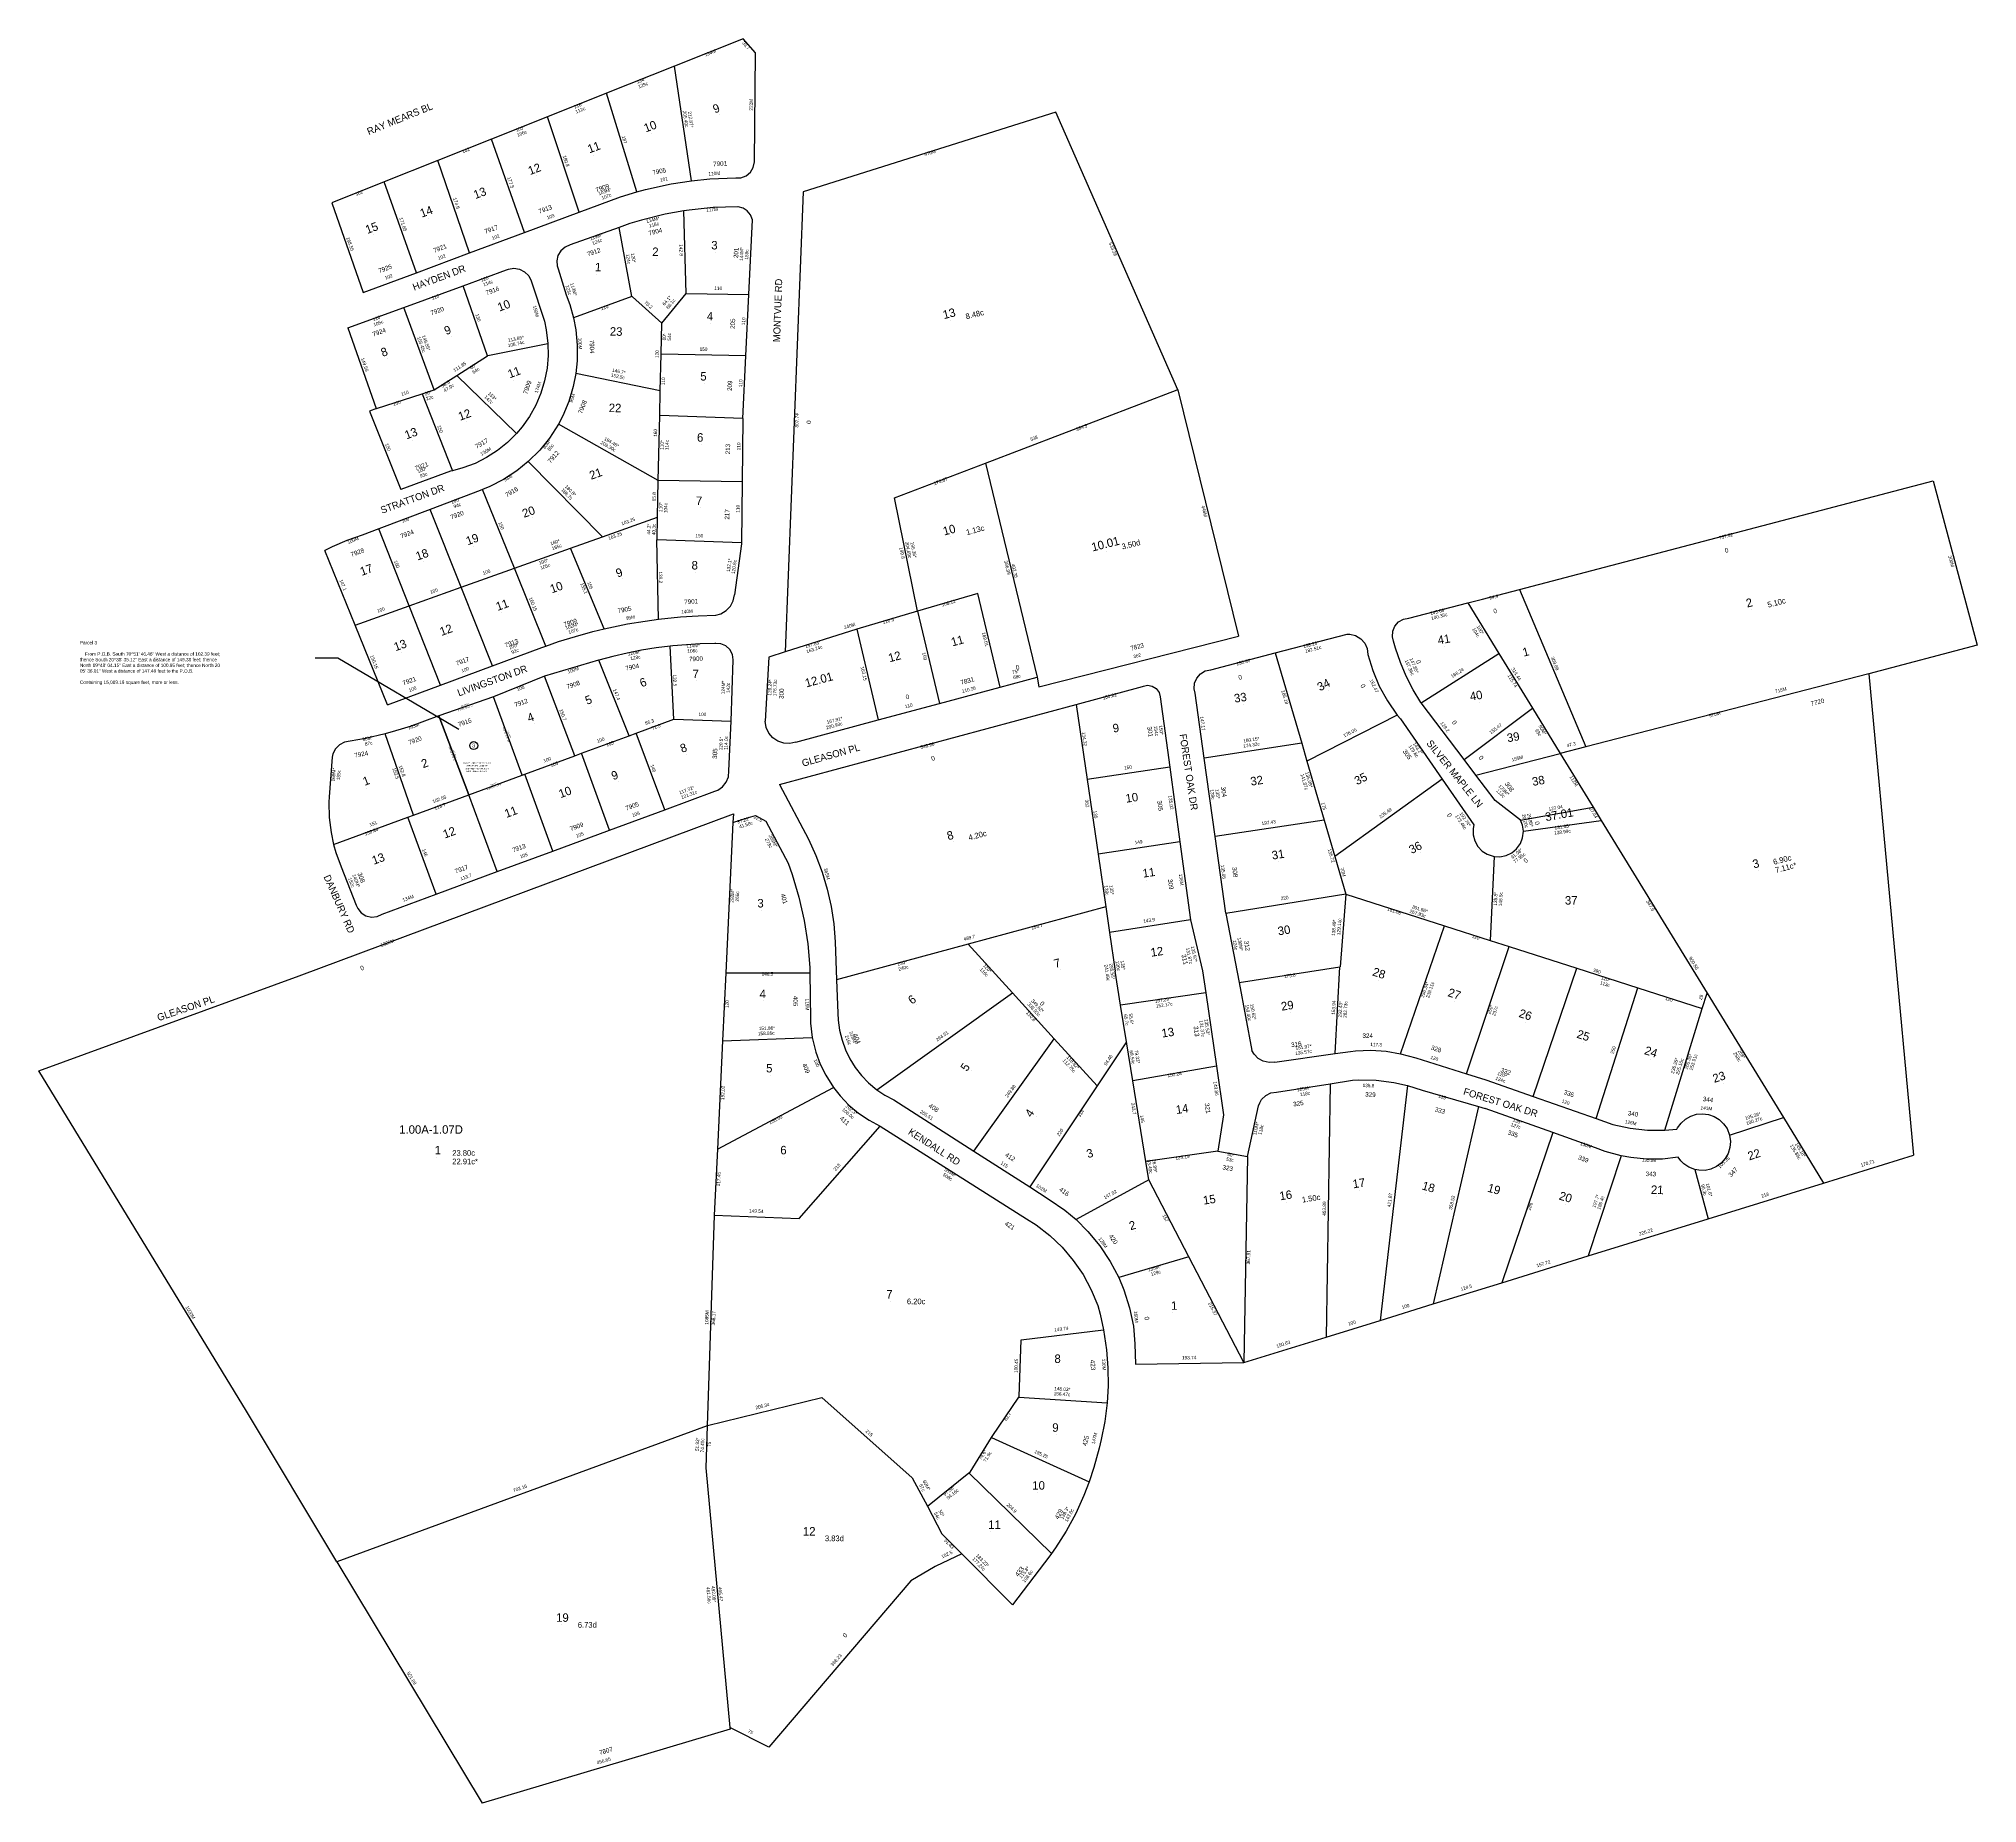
# Model space of a CAD drawing. Extents: x 2546959 to 2550387, y 581906 to 585027.
import ezdxf

# ---------------------------------------------------------------- set-up
doc = ezdxf.new("R2010")
doc.units = 0
for name, color, linetype in [('Level 1', 7, 'Continuous'), ('Level 20', 7, 'Continuous'), ('Level 23', 7, 'Continuous'), ('Level 38', 7, 'Continuous'), ('Level 39', 7, 'Continuous'), ('Level 40', 7, 'Continuous'), ('Level 41', 7, 'Continuous'), ('Level 42', 7, 'Continuous'), ('Level 47', 7, 'Continuous')]:
    doc.layers.add(name, color=color, linetype=linetype)

msp = doc.modelspace()

# ---------------------------------------------------------------- linework, layer by layer
at = {"layer": 'Level 1'}
msp.add_lwpolyline([(2547701.213, 583805.306), (2547487.622, 583931.445), (2547447.459, 583931.445)], dxfattribs=at)
at = {"layer": 'Level 23'}
msp.add_circle((2547727.697, 583776.562), 7.061, dxfattribs=at)
at = {"layer": 'Level 40'}
for p, q in [((2548204.014, 585026.501), (2548082.739, 584978.146)), ((2548226.245, 585001.697), (2548204.014, 585026.501)), ((2548224.277, 584808.852), (2548226.245, 585001.697)), ((2548082.739, 584978.146), (2547962.303, 584930.126)), ((2548112.924, 584775.333), (2548082.739, 584978.146)), ((2547962.303, 584930.126), (2547858.204, 584888.62)), ((2548016.151, 584755.782), (2547962.303, 584930.126)), ((2547858.204, 584888.62), (2547759.114, 584849.112)), ((2547914.388, 584719.889), (2547858.204, 584888.62)), ((2548757.466, 584896.871), (2548310.336, 584755.908)), ((2548972.954, 584405.881), (2548757.466, 584896.871)), ((2547759.114, 584849.112), (2547664.568, 584811.416)), ((2547817.297, 584683.807), (2547759.114, 584849.112)), ((2547664.568, 584811.416), (2547569.517, 584773.517)), ((2547720.206, 584647.727), (2547664.568, 584811.416)), ((2547569.517, 584773.517), (2547476.689, 584736.505)), ((2547626.39, 584612.862), (2547569.517, 584773.517)), ((2547914.388, 584719.889), (2547987.542, 584747.075)), ((2548310.336, 584755.908), (2548278.336, 583942.322)), ((2547476.689, 584736.505), (2547532.448, 584577.95)), ((2547817.297, 584683.807), (2547914.388, 584719.889)), ((2548103.512, 584576.042), (2548099.538, 584722.294)), ((2548214.27, 584574.238), (2548220.537, 584706.084)), ((2547720.206, 584647.727), (2547817.297, 584683.807)), ((2547984.922, 584692.969), (2547898.412, 584662.004)), ((2548003.755, 584699.71), (2547984.922, 584692.969)), ((2548007.585, 584570.978), (2547984.922, 584692.969)), ((2547626.39, 584612.862), (2547720.206, 584647.727)), ((2547532.448, 584577.95), (2547626.39, 584612.862)), ((2547709.072, 584589.763), (2547785.46, 584617.652)), ((2547877.097, 584619.566), (2547891.035, 584573.532)), ((2547604.222, 584551.482), (2547709.072, 584589.763)), ((2547752.252, 584465.989), (2547709.072, 584589.763)), ((2547829.533, 584598.297), (2547852.84, 584526.961)), ((2548007.585, 584570.978), (2547904.091, 584533.141)), ((2548008.322, 584570.311), (2548007.585, 584570.978)), ((2548060.181, 584523.422), (2548008.322, 584570.311)), ((2548060.181, 584523.422), (2548103.512, 584576.042)), ((2548103.512, 584576.042), (2548214.27, 584574.238)), ((2548209.112, 584465.708), (2548214.27, 584574.238)), ((2547505.384, 584515.396), (2547604.222, 584551.482)), ((2547657.54, 584405.464), (2547604.222, 584551.482)), ((2547505.384, 584515.396), (2547555.274, 584372.68)), ((2548059.011, 584468.839), (2548060.181, 584523.422)), ((2547697.97, 584431.3), (2547752.252, 584465.989)), ((2547752.252, 584465.989), (2547752.479, 584466.134)), ((2547752.479, 584466.134), (2547859.021, 584487.888)), ((2548057.619, 584403.911), (2548059.011, 584468.839)), ((2548209.112, 584465.708), (2548059.011, 584468.839)), ((2548203.861, 584355.253), (2548209.112, 584465.708)), ((2547657.54, 584405.464), (2547697.97, 584431.3)), ((2547697.97, 584431.3), (2547803.347, 584328.288)), ((2548057.619, 584403.911), (2547908.224, 584434.685)), ((2547555.553, 584372.77), (2547636.483, 584398.714)), ((2547636.483, 584398.714), (2547657.54, 584405.464)), ((2547636.483, 584398.714), (2547690.507, 584262.679)), ((2548056.679, 584360.068), (2548057.619, 584403.911)), ((2548632.906, 584276.263), (2548972.05, 584405.537)), ((2548972.05, 584405.537), (2548972.954, 584405.881)), ((2548972.954, 584405.881), (2549080.399, 583970.174)), ((2547555.553, 584372.77), (2547543.687, 584368.085)), ((2547543.687, 584368.085), (2547598.762, 584229.478)), ((2547555.274, 584372.68), (2547555.553, 584372.77)), ((2548054.214, 584245.13), (2547877.415, 584344.957)), ((2548054.214, 584245.13), (2548056.679, 584360.068)), ((2548203.861, 584355.253), (2548056.679, 584360.068)), ((2548203.861, 584355.253), (2548202.493, 584242.777)), ((2547686.611, 584261.811), (2547598.762, 584229.478)), ((2547690.507, 584262.679), (2547686.611, 584261.811)), ((2547955.225, 584145.719), (2547824.237, 584278.814)), ((2548471.7, 584214.815), (2548632.906, 584276.263)), ((2548632.906, 584276.263), (2548724.329, 583897.607)), ((2547739.134, 584227.906), (2547650.734, 584194.276)), ((2547743.36, 584229.523), (2547739.134, 584227.906)), ((2547799.804, 584090.124), (2547743.36, 584229.523)), ((2548052.831, 584180.633), (2548054.214, 584245.13)), ((2548202.493, 584242.777), (2548054.214, 584245.13)), ((2548202.493, 584242.777), (2548201.181, 584134.88)), ((2549577.233, 584052.931), (2550308.685, 584244.591)), ((2550308.685, 584244.591), (2550386.687, 583954.249)), ((2547650.734, 584194.276), (2547559.711, 584159.647)), ((2547705.757, 584056.483), (2547650.734, 584194.276)), ((2548512.325, 584014.19), (2548471.7, 584214.815)), ((2547559.711, 584159.647), (2547530.552, 584148.553)), ((2547613.638, 584023.531), (2547559.711, 584159.647)), ((2547955.225, 584145.719), (2548052.831, 584180.633)), ((2548051.967, 584140.339), (2548052.831, 584180.633)), ((2547799.804, 584090.124), (2547898.743, 584125.514)), ((2547898.743, 584125.514), (2547955.225, 584145.719)), ((2547958.685, 583982.997), (2547898.743, 584125.514)), ((2548054.645, 584000.017), (2548051.866, 584140.342)), ((2548051.967, 584140.339), (2548051.866, 584140.342)), ((2548201.181, 584134.88), (2548051.967, 584140.339)), ((2548201.161, 584133.322), (2548189.038, 584043.393)), ((2548201.181, 584134.88), (2548201.161, 584133.322)), ((2547518.285, 583989.423), (2547464.644, 584121.761)), ((2547705.757, 584056.483), (2547799.804, 584090.124)), ((2547855.466, 583952.653), (2547799.804, 584090.124)), ((2547613.66, 584023.54), (2547705.757, 584056.483)), ((2547761.113, 583917.857), (2547705.757, 584056.483)), ((2547518.285, 583989.423), (2547613.638, 584023.531)), ((2547613.638, 584023.531), (2547613.66, 584023.54)), ((2547668.847, 583883.672), (2547613.66, 584023.54)), ((2548619.071, 584045.736), (2548512.325, 584014.19)), ((2548658.645, 583879.97), (2548619.071, 584045.736)), ((2549381.489, 584002.094), (2549485.616, 584029.016)), ((2549485.616, 584029.016), (2549511.602, 584035.734)), ((2549485.616, 584029.016), (2549540.456, 583939.635)), ((2549511.602, 584035.734), (2549577.233, 584052.931)), ((2549577.233, 584052.931), (2549694.232, 583774.501)), ((2547575.211, 583848.979), (2547518.285, 583989.423)), ((2548512.325, 584014.19), (2548405.115, 583982.508)), ((2548512.325, 584014.19), (2548551.317, 583851.152)), ((2547847.926, 583950.022), (2547855.466, 583952.653)), ((2548081.692, 583823.179), (2548075.091, 583952.616)), ((2548405.115, 583982.508), (2548278.336, 583942.322)), ((2548405.115, 583982.508), (2548443.168, 583822.113)), ((2548726.889, 583880.611), (2549080.399, 583970.174)), ((2549145.332, 583940.621), (2549272.401, 583973.833)), ((2550386.687, 583954.249), (2550195.063, 583903.767)), ((2547668.847, 583883.672), (2547761.113, 583917.857)), ((2547761.113, 583917.857), (2547847.926, 583950.022)), ((2547948.711, 583927.52), (2547853.11, 583899.636)), ((2547948.836, 583927.554), (2547948.711, 583927.52)), ((2548002.792, 583794.151), (2547948.836, 583927.554)), ((2548182.892, 583820.016), (2548186.775, 583928.069)), ((2548249.659, 583932.695), (2548243.372, 583819.636)), ((2548278.336, 583942.322), (2548249.659, 583932.695)), ((2549031.214, 583910.794), (2549145.332, 583940.621)), ((2549145.332, 583940.621), (2549192.015, 583780.951)), ((2549403.085, 583852.376), (2549540.456, 583939.635)), ((2549540.456, 583939.635), (2549599.959, 583842.655)), ((2547575.211, 583848.979), (2547668.847, 583883.672)), ((2547853.11, 583899.636), (2547763.012, 583863.08)), ((2547906.568, 583758.75), (2547853.11, 583899.636)), ((2548658.645, 583879.97), (2548724.329, 583897.607)), ((2548724.329, 583897.607), (2548726.889, 583880.611)), ((2550195.063, 583903.767), (2549694.232, 583774.501)), ((2550195.063, 583903.767), (2550273.96, 583052.222)), ((2547763.012, 583863.08), (2547666.276, 583829.512)), ((2547813.679, 583724.576), (2547763.012, 583863.08)), ((2548268.244, 583707.733), (2548793.282, 583849.522)), ((2548443.168, 583822.113), (2548551.317, 583851.152)), ((2548551.317, 583851.152), (2548658.645, 583879.97)), ((2548793.282, 583849.522), (2548910.499, 583881.177)), ((2548793.282, 583849.522), (2548812.656, 583716.826)), ((2548941.941, 583862.582), (2548958.719, 583738.442)), ((2549019.704, 583754.571), (2549003.678, 583869.22)), ((2549403.085, 583852.376), (2549402.778, 583852.78)), ((2549479.195, 583751.994), (2549403.085, 583852.376)), ((2547718.94, 583689.721), (2547666.276, 583829.512)), ((2548014.971, 583798.632), (2548081.692, 583823.179)), ((2548081.692, 583823.179), (2548182.892, 583820.016)), ((2548179.03, 583731.77), (2548182.892, 583820.016)), ((2548297.603, 583782.942), (2548443.168, 583822.113)), ((2549361.129, 583830.668), (2549201.357, 583749)), ((2549361.129, 583830.668), (2549366.624, 583823.818)), ((2549366.624, 583823.818), (2549440.609, 583717.371)), ((2549479.195, 583751.994), (2549599.959, 583842.655)), ((2549599.959, 583842.655), (2549648.946, 583762.813)), ((2547621.476, 583653.864), (2547571.179, 583797.638)), ((2547918.458, 583763.125), (2548002.792, 583794.151)), ((2548002.792, 583794.151), (2548014.971, 583798.632)), ((2548065.549, 583663.105), (2548014.971, 583798.632)), ((2549192.015, 583780.951), (2549019.704, 583754.571)), ((2549192.015, 583780.951), (2549201.357, 583749)), ((2547477.488, 583756.191), (2547472.221, 583685.75)), ((2547817.869, 583726.118), (2547906.568, 583758.75)), ((2547906.568, 583758.75), (2547918.458, 583763.125)), ((2547967.597, 583626.967), (2547918.458, 583763.125)), ((2549039.085, 583615.922), (2549019.704, 583754.571)), ((2549201.357, 583749), (2549231.828, 583644.78)), ((2549500.117, 583724.4), (2549479.195, 583751.994)), ((2549500.117, 583724.4), (2549648.946, 583762.813)), ((2549694.232, 583774.501), (2549648.946, 583762.813)), ((2549648.946, 583762.813), (2549707.304, 583667.698)), ((2547718.94, 583689.721), (2547813.679, 583724.576)), ((2547813.679, 583724.576), (2547817.869, 583726.118)), ((2547867.433, 583590.013), (2547817.869, 583726.118)), ((2548958.719, 583738.442), (2548812.656, 583716.826)), ((2548812.656, 583716.826), (2548831.943, 583584.719)), ((2548958.719, 583738.442), (2548976.581, 583606.27)), ((2549440.609, 583717.371), (2549250.655, 583580.386)), ((2549440.609, 583717.371), (2549496.715, 583636.646)), ((2549534.32, 583679.29), (2549500.117, 583724.4)), ((2547621.476, 583653.864), (2547718.94, 583689.721)), ((2547769.401, 583553.845), (2547718.94, 583689.721)), ((2548065.549, 583663.105), (2548154.407, 583695.887)), ((2548268.244, 583707.733), (2548319.879, 583611.016)), ((2549579.228, 583644.823), (2549534.32, 583679.29)), ((2547418.933, 583369.569), (2548187.133, 583655.923)), ((2547479.989, 583601.811), (2547611.293, 583650.118)), ((2547611.293, 583650.118), (2547621.476, 583653.864)), ((2547661.372, 583513.99), (2547611.293, 583650.118)), ((2547967.597, 583626.967), (2548065.549, 583663.105)), ((2548187.133, 583655.923), (2548186.209, 583640.677)), ((2548186.209, 583640.677), (2548213.399, 583649.463)), ((2548213.399, 583649.463), (2548225.941, 583652.934)), ((2548225.941, 583652.934), (2548244.139, 583643.253)), ((2548244.139, 583643.253), (2548284.022, 583568.754)), ((2549231.828, 583644.78), (2549039.085, 583615.922)), ((2549231.828, 583644.78), (2549250.655, 583580.386)), ((2549579.228, 583644.823), (2549707.304, 583667.698)), ((2549584.12, 583625.389), (2549721.867, 583643.963)), ((2549707.304, 583667.698), (2549721.867, 583643.963)), ((2549721.867, 583643.963), (2549908.935, 583339.07)), ((2547867.433, 583590.013), (2547967.597, 583626.967)), ((2548186.209, 583640.677), (2548173.506, 583374.598)), ((2549058.078, 583480.042), (2549039.085, 583615.922)), ((2547769.401, 583553.845), (2547867.433, 583590.013)), ((2548976.581, 583606.27), (2548831.943, 583584.719)), ((2548831.943, 583584.719), (2548845.598, 583491.199)), ((2548976.581, 583606.27), (2548995.202, 583468.491)), ((2549250.655, 583580.386), (2549270.052, 583514.047)), ((2549532.517, 583580.537), (2549525.145, 583432.101)), ((2547493.52, 583562.139), (2547520.143, 583494.249)), ((2547661.372, 583513.99), (2547769.401, 583553.845)), ((2547565.755, 583478.713), (2547661.372, 583513.99)), ((2549270.052, 583514.047), (2549058.121, 583479.818)), ((2549270.052, 583514.047), (2549259.813, 583385.34)), ((2549270.052, 583514.047), (2549444.587, 583457.98)), ((2548845.598, 583491.199), (2548602.241, 583425.464)), ((2548845.598, 583491.199), (2548852.159, 583446.26)), ((2549058.078, 583480.042), (2549058.121, 583479.818)), ((2549058.121, 583479.818), (2549081.302, 583357.597)), ((2548995.202, 583468.491), (2548852.159, 583446.26)), ((2548852.159, 583446.26), (2548862.168, 583377.706)), ((2548995.202, 583468.491), (2549016.87, 583378.193)), ((2549366.967, 583231.812), (2549444.587, 583457.98)), ((2549444.587, 583457.98), (2549525.145, 583432.101)), ((2548366.966, 583429.815), (2548369.6, 583362.624)), ((2548602.241, 583425.464), (2548369.6, 583362.624)), ((2548602.241, 583425.464), (2548680.492, 583339.561)), ((2549483.305, 583196.156), (2549558.818, 583421.284)), ((2549525.145, 583432.101), (2549558.818, 583421.284)), ((2549558.818, 583421.284), (2549678.628, 583382.798)), ((2546958.539, 583201.411), (2547418.933, 583369.569)), ((2548173.506, 583374.598), (2548167.788, 583254.805)), ((2548173.506, 583374.598), (2548322.179, 583374.593)), ((2548322.049, 583383.932), (2548322.179, 583374.593)), ((2548322.179, 583374.593), (2548323.315, 583293.027)), ((2548871.845, 583317.439), (2548862.168, 583377.706)), ((2549016.87, 583378.193), (2549022.401, 583339.578)), ((2549081.302, 583357.597), (2549259.719, 583385.325)), ((2549251.093, 583231.95), (2549259.719, 583385.325)), ((2549259.719, 583385.325), (2549259.813, 583385.34)), ((2549601.545, 583155.912), (2549678.628, 583382.798)), ((2549678.628, 583382.798), (2549786.52, 583348.139)), ((2548369.6, 583362.624), (2548371.931, 583303.172)), ((2548440.687, 583168.062), (2548680.492, 583339.561)), ((2548680.492, 583339.561), (2548754.545, 583258.266)), ((2549022.401, 583339.578), (2548871.845, 583317.439)), ((2549022.401, 583339.578), (2549041.175, 583209.556)), ((2549081.302, 583357.597), (2549104.058, 583237.617)), ((2549712.634, 583116.989), (2549786.52, 583348.139)), ((2549786.52, 583348.139), (2549900.478, 583311.531)), ((2549900.478, 583311.531), (2549908.935, 583339.07)), ((2549908.935, 583339.07), (2550044.053, 583118.847)), ((2548882.268, 583252.518), (2548871.845, 583317.439)), ((2549834.4, 583096.347), (2549900.478, 583311.531)), ((2548167.788, 583254.805), (2548158.618, 583062.727)), ((2548167.788, 583254.805), (2548326.552, 583260.472)), ((2548612.434, 583059.418), (2548754.545, 583258.266)), ((2548754.545, 583258.266), (2548830.479, 583174.909)), ((2548882.268, 583252.518), (2548830.479, 583174.909)), ((2548893.294, 583183.852), (2548882.268, 583252.518)), ((2549144.535, 583216.772), (2549251.093, 583231.95)), ((2549251.093, 583231.95), (2549278.029, 583235.786)), ((2547325.615, 582599.385), (2546958.539, 583201.411)), ((2549041.175, 583209.556), (2548893.294, 583183.852)), ((2549041.175, 583209.556), (2549053.556, 583123.81)), ((2549393.953, 583224.388), (2549483.305, 583196.156)), ((2548158.618, 583062.727), (2548364.202, 583171.818)), ((2548830.479, 583174.909), (2548711.155, 582996.096)), ((2548916.197, 583041.207), (2548893.294, 583183.852)), ((2549147.609, 583163.999), (2549242.58, 583178.769)), ((2549242.58, 583178.769), (2549235.186, 582730.658)), ((2549242.58, 583178.769), (2549282.074, 583184.911)), ((2549379.012, 583175.725), (2549330.628, 582760.203)), ((2549405.098, 583167.535), (2549504.655, 583138.594)), ((2549483.305, 583196.156), (2549517.683, 583185.295)), ((2549517.683, 583185.295), (2549601.545, 583155.912)), ((2548471.004, 583150.134), (2548612.434, 583059.418)), ((2549095.984, 583049.839), (2549115.828, 583139.833)), ((2549504.655, 583138.594), (2549424.797, 582789.354)), ((2549504.655, 583138.594), (2549516.438, 583135.169)), ((2549636.195, 583092.456), (2549516.438, 583135.169)), ((2549601.545, 583155.912), (2549712.634, 583116.989)), ((2548303.101, 582940.187), (2548446.63, 583103.76)), ((2548446.63, 583103.76), (2548705.276, 582939.858)), ((2549053.556, 583123.81), (2549043.566, 583059.505)), ((2549712.634, 583116.989), (2549712.837, 583116.919)), ((2549948.656, 583087.965), (2550044.053, 583118.847)), ((2550044.053, 583118.847), (2550115.103, 583003.046)), ((2548158.618, 583062.727), (2548153.06, 582946.306)), ((2548612.434, 583059.418), (2548711.155, 582996.096)), ((2549043.566, 583059.505), (2548916.197, 583041.207)), ((2549043.566, 583059.505), (2549095.962, 583049.736)), ((2549636.195, 583092.456), (2549546.008, 582826.877)), ((2549711.442, 583065.619), (2549636.195, 583092.456)), ((2548921.436, 583008.579), (2548916.197, 583041.207)), ((2549095.984, 583049.839), (2549089.777, 582685.644)), ((2549095.962, 583049.736), (2549095.984, 583049.839)), ((2549756.789, 583051.174), (2549698.481, 582874.077)), ((2549886.988, 583027), (2549910.993, 582939.862)), ((2550115.103, 583003.046), (2550273.96, 583052.222)), ((2548711.155, 582996.096), (2548745.697, 582973.94)), ((2548921.436, 583008.579), (2548793.036, 582938.384)), ((2548992.468, 582872.316), (2548921.436, 583008.579)), ((2549910.993, 582939.862), (2550115.103, 583003.046)), ((2548153.06, 582946.287), (2548140.45, 582573.76)), ((2548153.06, 582946.306), (2548153.06, 582946.287)), ((2548153.06, 582946.306), (2548303.101, 582940.187)), ((2549698.481, 582874.077), (2549910.993, 582939.862)), ((2548992.468, 582872.316), (2548868.404, 582835.972)), ((2549089.777, 582685.644), (2548992.468, 582872.316)), ((2549546.008, 582826.877), (2549698.481, 582874.077)), ((2549424.797, 582789.354), (2549546.008, 582826.877)), ((2549330.628, 582760.203), (2549424.797, 582789.354)), ((2549235.186, 582730.658), (2549330.628, 582760.203)), ((2548692.301, 582625.626), (2548695.695, 582725.95)), ((2548695.695, 582725.95), (2548841.397, 582743.627)), ((2549089.777, 582685.644), (2549235.186, 582730.658)), ((2548898.081, 582682.54), (2549089.777, 582685.644)), ((2548141.384, 582574.104), (2548343.31, 582623.927)), ((2548343.31, 582623.927), (2548503.266, 582481.876)), ((2548644.362, 582554.848), (2548691.577, 582624.556)), ((2548691.577, 582624.556), (2548692.301, 582625.626)), ((2548691.577, 582624.556), (2548847.726, 582614.448)), ((2547485.72, 582333.191), (2547325.615, 582599.385)), ((2548140.45, 582573.76), (2547485.72, 582333.191)), ((2548140.45, 582573.76), (2548137.945, 582499.756)), ((2548140.45, 582573.76), (2548141.384, 582574.104)), ((2548605.542, 582492.069), (2548643.372, 582553.248)), ((2548643.372, 582553.248), (2548644.362, 582554.848)), ((2548643.372, 582553.248), (2548816.177, 582474.713)), ((2548137.945, 582499.756), (2548180.838, 582040.19)), ((2548503.266, 582481.876), (2548530.137, 582431.402)), ((2548530.137, 582431.402), (2548603.507, 582490.432)), ((2548603.507, 582490.432), (2548605.542, 582492.069)), ((2548603.507, 582490.432), (2548749.665, 582347.91)), ((2548530.137, 582431.402), (2548555.892, 582383.022)), ((2548555.892, 582383.022), (2548590.89, 582347.48)), ((2548590.89, 582347.48), (2548544.777, 582325.45)), ((2548680.742, 582257.21), (2548590.89, 582347.48)), ((2548746.607, 582343.594), (2548680.742, 582257.21)), ((2548749.665, 582347.91), (2548746.607, 582343.594)), ((2547485.72, 582333.191), (2547742.428, 581906.383)), ((2548543.988, 582324.984), (2548500.864, 582299.511)), ((2548544.777, 582325.45), (2548543.988, 582324.984)), ((2548500.864, 582299.511), (2548249.735, 582005.67)), ((2548181.098, 582037.405), (2547742.428, 581906.383)), ((2548249.735, 582005.67), (2548180.838, 582040.19)), ((2548180.838, 582040.19), (2548181.098, 582037.405))]:
    msp.add_line(p, q, dxfattribs=at)
for points in [[(2548191.184, 584780.398), (2548200.115, 584780.809), (2548209.399, 584784.32), (2548217.032, 584790.665), (2548222.178, 584799.151), (2548224.277, 584808.852)], [(2548016.151, 584755.782), (2548031.713, 584760.06), (2548076.691, 584769.891), (2548112.924, 584775.333)], [(2548112.924, 584775.333), (2548145.178, 584778.626), (2548191.184, 584780.398)], [(2547987.542, 584747.075), (2548016.151, 584755.782)], [(2548099.538, 584722.294), (2548066.18, 584716.339), (2548024.363, 584705.988), (2548003.755, 584699.71)], [(2548194.544, 584729.359), (2548151.485, 584728.054), (2548108.625, 584723.707), (2548099.538, 584722.294)], [(2548220.537, 584706.084), (2548217.082, 584715.276), (2548211.48, 584722.12), (2548204.06, 584726.936), (2548195.544, 584729.191), (2548194.544, 584729.359)], [(2547898.412, 584662.004), (2547889.229, 584658.263), (2547881.71, 584651.797), (2547876.634, 584643.278), (2547874.528, 584633.588), (2547875.333, 584624.802), (2547877.097, 584619.566)], [(2547785.46, 584617.652), (2547789.21, 584619.054), (2547798.645, 584620.715), (2547808.722, 584619.231), (2547817.816, 584614.642), (2547824.998, 584607.418), (2547829.533, 584598.297)], [(2547891.035, 584573.532), (2547897.495, 584556.359), (2547904.091, 584533.141)], [(2547852.84, 584526.961), (2547856.068, 584512.098), (2547859.021, 584487.888)], [(2547904.091, 584533.141), (2547908.238, 584511.815), (2547910.874, 584484.426), (2547910.612, 584456.912), (2547908.224, 584434.685)], [(2547859.021, 584487.888), (2547859.399, 584466.668), (2547857.459, 584443.942), (2547853.138, 584421.547), (2547846.481, 584399.732), (2547837.564, 584378.739), (2547826.485, 584358.802), (2547813.367, 584340.144), (2547803.347, 584328.288)], [(2547908.224, 584434.685), (2547903.752, 584411.608), (2547895.859, 584385.249), (2547885.232, 584359.868), (2547877.415, 584344.957)], [(2547803.347, 584328.288), (2547787.382, 584312.442), (2547769.599, 584298.159), (2547750.411, 584285.83), (2547730.03, 584275.59), (2547708.684, 584267.554), (2547690.507, 584262.679)], [(2547877.415, 584344.957), (2547861.784, 584320.502), (2547844.527, 584299.07), (2547824.237, 584278.814)], [(2547824.237, 584278.814), (2547803.746, 584262.235), (2547780.676, 584247.241), (2547756.154, 584234.761), (2547743.36, 584229.523)], [(2547530.552, 584148.553), (2547503.636, 584139.218), (2547477.436, 584128.032), (2547464.644, 584121.761)], [(2548155.677, 584006.992), (2548164.796, 584009.704), (2548174.102, 584015.309), (2548181.577, 584023.194), (2548186.68, 584032.787), (2548189.038, 584043.393)], [(2547958.685, 583982.997), (2547999.751, 583991.67), (2548030.843, 583996.867), (2548054.645, 584000.017)], [(2548054.645, 584000.017), (2548093.467, 584004.073), (2548124.926, 584006.073), (2548155.677, 584006.992)], [(2549354.267, 583961.416), (2549352.521, 583968.881), (2549353.127, 583978.703), (2549356.862, 583987.805), (2549363.331, 583995.22), (2549371.841, 584000.159), (2549381.489, 584002.094)], [(2547855.466, 583952.653), (2547877.689, 583960.409), (2547907.788, 583969.778), (2547938.188, 583978.118), (2547958.685, 583982.997)], [(2548075.091, 583952.616), (2548050.377, 583949.486), (2548024.689, 583945.323), (2547999.162, 583940.271), (2547973.825, 583934.333), (2547948.836, 583927.554)], [(2548154.105, 583957.155), (2548128.089, 583956.591), (2548080.091, 583953.111), (2548075.091, 583952.616)], [(2548186.775, 583928.069), (2548185.364, 583937.675), (2548180.829, 583946.259), (2548173.688, 583952.838), (2548164.762, 583956.655), (2548156.105, 583957.261), (2548154.105, 583957.155)], [(2549272.401, 583973.833), (2549277.401, 583973.703), (2549287.448, 583971.196), (2549296.532, 583965.692), (2549303.552, 583957.723), (2549307.868, 583948.018), (2549309.082, 583937.467)], [(2549402.778, 583852.78), (2549389.066, 583875.507), (2549376.982, 583899.141), (2549366.585, 583923.565), (2549357.929, 583948.657), (2549354.267, 583961.416)], [(2549309.082, 583937.467), (2549317.723, 583909.123), (2549329.25, 583881.825), (2549343.541, 583855.866), (2549361.129, 583830.668)], [(2548910.499, 583881.177), (2548912.166, 583881.737), (2548919.412, 583883.309), (2548927.705, 583881.91), (2548934.869, 583877.503), (2548939.857, 583870.73), (2548941.941, 583862.582)], [(2549003.678, 583869.22), (2549001.94, 583876.807), (2549002.568, 583886.777), (2549006.338, 583896.027), (2549012.857, 583903.596), (2549021.447, 583908.695), (2549031.214, 583910.794)], [(2547666.276, 583829.512), (2547640.921, 583819.526), (2547615.206, 583810.504), (2547589.169, 583802.46), (2547571.179, 583797.638)], [(2548297.603, 583782.942), (2548286.951, 583780.42), (2548276.014, 583780.894), (2548265.62, 583784.329), (2548256.554, 583790.463), (2548249.501, 583798.834), (2548244.993, 583808.81), (2548243.372, 583819.636)], [(2547509.499, 583784.299), (2547499.408, 583782.797), (2547490.312, 583778.176), (2547483.147, 583770.913), (2547478.651, 583761.756), (2547477.488, 583756.191)], [(2547571.179, 583797.638), (2547536.277, 583789.348), (2547509.499, 583784.299)], [(2548154.407, 583695.887), (2548159.407, 583697.982), (2548167.687, 583703.792), (2548174.141, 583711.881), (2548178.029, 583721.471), (2548179.03, 583731.77)], [(2547472.221, 583685.75), (2547471.769, 583676.718), (2547472.253, 583649.6), (2547475.491, 583622.673), (2547479.989, 583601.811)], [(2549584.12, 583625.389), (2549582.69, 583635.787), (2549579.228, 583644.823)], [(2548319.879, 583611.016), (2548332.974, 583582.446), (2548344.033, 583553.027), (2548353, 583522.905), (2548359.831, 583492.227), (2548364.494, 583461.146), (2548366.966, 583429.815)], [(2549496.715, 583636.646), (2549495.378, 583630.061), (2549495.388, 583618.881), (2549498.182, 583608.055), (2549503.582, 583598.266), (2549511.25, 583590.13), (2549520.061, 583584.478)], [(2549532.517, 583580.537), (2549542.502, 583580.054), (2549553.477, 583582.18), (2549563.579, 583586.97), (2549572.17, 583594.125), (2549578.709, 583603.194), (2549582.784, 583613.604), (2549584.12, 583625.389)], [(2547479.989, 583601.811), (2547484.033, 583587.548), (2547493.52, 583562.139)], [(2549520.061, 583584.478), (2549521.728, 583583.784), (2549532.517, 583580.537)], [(2548284.022, 583568.754), (2548290.963, 583548.887), (2548302.841, 583508.518), (2548312.007, 583467.447), (2548318.419, 583425.856), (2548322.049, 583383.932)], [(2547520.143, 583494.249), (2547522.524, 583488.757), (2547528.747, 583480.995), (2547537.166, 583475.698), (2547546.855, 583473.446), (2547556.749, 583474.49), (2547565.755, 583478.713)], [(2548371.931, 583303.172), (2548372.453, 583291.159), (2548374.826, 583273.284), (2548379.081, 583255.76), (2548385.169, 583238.786), (2548393.023, 583222.554), (2548402.553, 583207.246), (2548413.652, 583193.034), (2548426.196, 583180.08), (2548440.687, 583168.062)], [(2548323.315, 583293.027), (2548323.605, 583285.597), (2548326.552, 583260.472)], [(2548326.552, 583260.472), (2548327.474, 583255.472), (2548332.798, 583234.491), (2548340.48, 583213.557), (2548350.296, 583193.536), (2548364.202, 583171.818)], [(2549144.535, 583216.772), (2549134.2, 583216.029), (2549124.089, 583218.291), (2549115.056, 583223.368), (2549107.867, 583230.83), (2549104.058, 583237.617)], [(2549278.029, 583235.786), (2549287.01, 583236.77), (2549314.084, 583237.857), (2549341.125, 583236.138), (2549366.967, 583231.812)], [(2549366.967, 583231.812), (2549393.953, 583224.388)], [(2548364.202, 583171.818), (2548375.89, 583157.088), (2548391.389, 583141.057), (2548408.472, 583126.724), (2548426.952, 583114.247), (2548446.63, 583103.76)], [(2548440.687, 583168.062), (2548455.034, 583158.507), (2548471.004, 583150.134)], [(2549115.828, 583139.833), (2549117.703, 583145.177), (2549121.147, 583151.03), (2549128.416, 583158.133), (2549137.542, 583162.606), (2549147.609, 583163.999)], [(2549282.074, 583184.911), (2549292.489, 583185.472), (2549323.766, 583184.946), (2549354.811, 583181.119), (2549379.012, 583175.725)], [(2549379.012, 583175.725), (2549405.098, 583167.535)], [(2549712.837, 583116.919), (2549742.285, 583106.85), (2549772.648, 583100.02), (2549803.571, 583096.508), (2549834.4, 583096.347)], [(2549834.4, 583096.347), (2549855.37, 583098.124)], [(2549855.37, 583098.124), (2549856.9, 583100.624), (2549862.891, 583109.061), (2549870.816, 583116.146), (2549880.055, 583121.402), (2549890.194, 583124.594), (2549900.778, 583125.578), (2549911.332, 583124.31), (2549921.381, 583120.846), (2549930.476, 583115.342), (2549938.206, 583108.047), (2549944.226, 583099.286), (2549948.656, 583087.965)], [(2549756.789, 583051.174), (2549728.855, 583058.979), (2549711.442, 583065.619)], [(2549948.656, 583087.965), (2549950.26, 583076.33), (2549949.326, 583065.742), (2549946.183, 583055.587), (2549940.971, 583046.323), (2549933.923, 583038.366), (2549925.358, 583032.072), (2549915.658, 583027.723), (2549905.259, 583025.517), (2549894.63, 583025.55), (2549886.988, 583027)], [(2549857.579, 583048.8), (2549829.825, 583045.53), (2549801.88, 583045.244), (2549774.065, 583047.943), (2549756.789, 583051.174)], [(2549886.988, 583027), (2549876.901, 583030.938), (2549868.05, 583036.825), (2549862.337, 583042.395), (2549857.579, 583048.8)], [(2548745.697, 582973.94), (2548773.109, 582955.073), (2548793.036, 582938.384)], [(2548705.276, 582939.858), (2548722.34, 582928.924), (2548746.406, 582910.365), (2548768.405, 582889.396), (2548788.095, 582866.246), (2548805.263, 582841.168), (2548819.721, 582814.436), (2548831.311, 582786.341)], [(2548793.036, 582938.384), (2548813.969, 582917.638), (2548835.157, 582891.978), (2548853.561, 582864.254), (2548868.404, 582835.972)], [(2548868.404, 582835.972), (2548877.523, 582814.285), (2548887.619, 582782.576), (2548894.363, 582749.99)], [(2548831.311, 582786.341), (2548835.451, 582770.946), (2548841.397, 582743.627)], [(2548841.397, 582743.627), (2548846.741, 582708.233), (2548849.182, 582676.447), (2548849.467, 582644.569), (2548847.726, 582614.448)], [(2548894.363, 582749.99), (2548896.732, 582718.982), (2548898.081, 582682.54)], [(2548847.726, 582614.448), (2548843.579, 582581.12), (2548837.431, 582549.839), (2548833.568, 582534.373)], [(2548833.568, 582534.373), (2548824.655, 582500.335), (2548816.177, 582474.713)], [(2548816.177, 582474.713), (2548806.965, 582450.624), (2548792.371, 582418.609), (2548775.617, 582387.669), (2548756.779, 582357.951), (2548749.665, 582347.91)]]:
    msp.add_lwpolyline(points, dxfattribs=at)
at = {"layer": 'Level 41'}
for p, q in [((2548162.752, 584892.32), (2548162.752, 584892.32)), ((2548043.004, 584859.485), (2548043.004, 584859.485)), ((2547938.708, 584820.856), (2547938.708, 584820.856)), ((2547838.274, 584784.159), (2547838.274, 584784.159)), ((2547741.704, 584741.667), (2547741.704, 584741.667)), ((2547647.064, 584708.833), (2547647.064, 584708.833)), ((2547550.494, 584679.862), (2547550.494, 584679.862)), ((2548050.729, 584637.372), (2548050.729, 584637.372)), ((2548155.025, 584648.96), (2548155.025, 584648.96)), ((2547944.501, 584610.332), (2547944.501, 584610.332)), ((2547784.194, 584542.731), (2547784.194, 584542.731)), ((2547687.623, 584500.24), (2547687.623, 584500.24)), ((2548147.299, 584523.418), (2548147.299, 584523.418)), ((2548570.278, 584528.246), (2548570.278, 584528.246)), ((2547983.129, 584496.378), (2547983.129, 584496.378)), ((2547575.601, 584461.611), (2547575.601, 584461.611)), ((2547797.714, 584422.983), (2547797.714, 584422.983)), ((2548135.71, 584417.19), (2548135.71, 584417.19)), ((2547714.663, 584349.588), (2547714.663, 584349.588)), ((2547981.197, 584361.178), (2547981.197, 584361.178)), ((2547620.023, 584316.754), (2547620.023, 584316.754)), ((2548129.916, 584309.03), (2548129.916, 584309.03)), ((2547946.432, 584245.293), (2547946.432, 584245.293)), ((2548127.984, 584197.008), (2548127.984, 584197.008)), ((2547832.478, 584179.624), (2547832.478, 584179.624)), ((2547728.182, 584129.406), (2547728.182, 584129.406)), ((2548570.661, 584145.703), (2548570.661, 584145.703)), ((2547639.337, 584102.366), (2547639.337, 584102.366)), ((2548846.468, 584120.717), (2548846.468, 584120.717)), ((2547540.835, 584075.326), (2547540.835, 584075.326)), ((2547990.854, 584071.464), (2547990.854, 584071.464)), ((2548120.258, 584083.054), (2548120.258, 584083.054)), ((2547876.9, 584044.424), (2547876.9, 584044.424)), ((2547776.467, 584011.59), (2547776.467, 584011.59)), ((2549988.343, 584017.587), (2549988.343, 584017.587)), ((2547681.827, 583969.099), (2547681.827, 583969.099)), ((2549444.511, 583952.085), (2549444.511, 583952.085)), ((2547600.708, 583942.059), (2547600.708, 583942.059)), ((2548474.143, 583921.567), (2548474.143, 583921.567)), ((2548580.312, 583948.378), (2548580.312, 583948.378)), ((2549588.333, 583929.648), (2549588.333, 583929.648)), ((2548122.189, 583890.878), (2548122.189, 583890.878)), ((2548033.343, 583877.358), (2548033.343, 583877.358)), ((2548340.092, 583880.814), (2548340.092, 583880.814)), ((2549089.131, 583849.719), (2549089.131, 583849.719)), ((2549239.781, 583874.828), (2549239.781, 583874.828)), ((2549506.316, 583853.583), (2549506.316, 583853.583)), ((2547834.408, 583815.552), (2547834.408, 583815.552)), ((2547936.773, 583846.455), (2547936.773, 583846.455)), ((2548867.019, 583795.638), (2548867.019, 583795.638)), ((2549571.984, 583780.189), (2549571.984, 583780.189)), ((2548104.805, 583761.473), (2548104.805, 583761.473)), ((2547647.06, 583734.432), (2547647.06, 583734.432)), ((2547983.126, 583713.187), (2547983.126, 583713.187)), ((2547538.902, 583701.597), (2547538.902, 583701.597)), ((2547892.35, 583682.284), (2547892.35, 583682.284)), ((2549118.102, 583702.931), (2549118.102, 583702.931)), ((2549305.449, 583708.726), (2549305.449, 583708.726)), ((2549616.406, 583702.932), (2549616.406, 583702.932)), ((2547791.916, 583645.586), (2547791.916, 583645.586)), ((2548892.127, 583672.028), (2548892.127, 583672.028)), ((2549655.034, 583643.058), (2549655.034, 583643.058)), ((2547687.62, 583610.82), (2547687.62, 583610.82)), ((2548575.376, 583606.359), (2548575.376, 583606.359)), ((2549402.019, 583587.047), (2549402.019, 583587.047)), ((2547562.078, 583564.466), (2547562.078, 583564.466)), ((2549150.936, 583571.594), (2549150.936, 583571.594)), ((2550000.138, 583556.447), (2550000.138, 583556.447)), ((2548917.235, 583538.76), (2548917.235, 583538.76)), ((2548236.848, 583485.331), (2548236.848, 583485.331)), ((2549672.416, 583490.476), (2549672.416, 583490.476)), ((2549166.387, 583438.327), (2549166.387, 583438.327)), ((2548764.653, 583380.383), (2548764.653, 583380.383)), ((2548936.549, 583399.697), (2548936.549, 583399.697)), ((2549328.625, 583361.07), (2549328.625, 583361.07)), ((2548240.71, 583325.024), (2548240.71, 583325.024)), ((2548511.638, 583318.577), (2548511.638, 583318.577)), ((2549172.181, 583305.058), (2549172.181, 583305.058)), ((2549461.892, 583324.373), (2549461.892, 583324.373)), ((2549587.433, 583287.677), (2549587.433, 583287.677)), ((2548955.862, 583256.772), (2548955.862, 583256.772)), ((2549689.798, 583250.98), (2549689.798, 583250.98)), ((2548608.208, 583202.692), (2548608.208, 583202.692)), ((2549809.546, 583222.009), (2549809.546, 583222.009)), ((2548252.298, 583193.687), (2548252.298, 583193.687)), ((2549937.339, 583179.935), (2549937.339, 583179.935)), ((2548722.161, 583121.572), (2548722.161, 583121.572)), ((2548980.971, 583121.572), (2548980.971, 583121.572)), ((2547661.287, 583048.828), (2547661.287, 583048.828)), ((2548277.406, 583048.83), (2548277.406, 583048.83)), ((2548822.595, 583044.315), (2548822.595, 583044.315)), ((2549999.297, 583042.927), (2549999.297, 583042.927)), ((2549029.255, 582961.265), (2549029.255, 582961.265)), ((2549164.454, 582968.991), (2549164.454, 582968.991)), ((2549293.859, 582990.237), (2549293.859, 582990.237)), ((2549411.674, 582984.443), (2549411.674, 582984.443)), ((2549527.559, 582980.58), (2549527.559, 582980.58)), ((2549658.895, 582965.129), (2549658.895, 582965.129)), ((2549819.202, 582978.649), (2549819.202, 582978.649)), ((2548897.919, 582916.842), (2548897.919, 582916.842)), ((2548464.752, 582793.883), (2548464.752, 582793.883)), ((2548963.587, 582773.916), (2548963.587, 582773.916)), ((2548762.189, 582679.929), (2548762.189, 582679.929)), ((2548758.326, 582558.25), (2548758.326, 582558.25)), ((2548725.492, 582455.885), (2548725.492, 582455.885)), ((2548319.895, 582374.764), (2548319.895, 582374.764)), ((2548642.44, 582386.353), (2548642.44, 582386.353)), ((2547883.396, 582222.181), (2547883.396, 582222.181))]:
    msp.add_line(p, q, dxfattribs=at)
at = {"layer": 'Level 47'}
for p, q in [((2547763.012, 583863.08), (2547666.276, 583829.512)), ((2547813.679, 583724.576), (2547763.012, 583863.08)), ((2547666.276, 583829.512), (2547718.939, 583689.721)), ((2547718.939, 583689.721), (2547813.679, 583724.576))]:
    msp.add_line(p, q, dxfattribs=at)

# ---------------------------------------------------------------- texts
at = {"layer": 'Level 1'}
for s, p in [('Parcel 3', (2547031.231, 583955.663)), ('thence South 20^ 38\' 35.12" East a distance of 149.38 feet; thence', (2547031.231, 583925.663)), ('North 69^ 48\' 04.15" East a distance of 100.95 feet; thence North 20', (2547031.231, 583915.663)), ('    From P.O.B. South 70^ 51\' 46.46" West a distance of 102.39 feet;', (2547031.231, 583935.663)), ('05\' 36.01" West a distance of 147.48 feet to the P.O.B.', (2547031.231, 583905.663)), ('Containing 15,089.19 square feet, more or less.', (2547031.231, 583885.663))]:
    msp.add_text(s, height=6, dxfattribs=at).set_placement(p)
at = {"layer": 'Level 20'}
for s, height, rotation, p in [('RAY MEARS BL', 12.49984, 22.079356, (2547542.12, 584856.001)), ('HAYDEN DR', 12.4998, 20.548453, (2547622.461, 584580.885)), ('MONTVUE RD', 12.4999, 87.973964, (2548269.53, 584489.777)), ('STRATTON DR', 12.49984, 20.186514, (2547565.626, 584186.381)), ('LIVINGSTON DR', 12.49984, 19.906175, (2547701.554, 583863.468)), ('FOREST OAK DR', 12.49987, 278.596778, (2548975.829, 583796.325)), ('SILVER MAPLE LN', 12.49982, 308.787239, (2549411.862, 583780.237)), ('GLEASON PL', 12.4998, 15.913353, (2548310.101, 583739.182)), ('DANBURY RD', 12.4998, 293.728492, (2547461.931, 583544.651)), ('GLEASON PL', 12.4998, 18.728953, (2547170.399, 583289.239)), ('FOREST OAK DR', 12.49979, 342.805633, (2549476.765, 583159.671)), ('KENDALL RD', 12.4998, 327.122342, (2548494.832, 583090.325))]:
    msp.add_text(s, height=height, rotation=rotation, dxfattribs=at).set_placement(p)
at = {"layer": 'Level 23'}
for s, rotation, p in [('S 70^ 51\' 46.46" W', 19.137094, (2547700.11, 583837.126)), ("102.3946'", 19.137094, (2547705.706, 583844.783)), ('N 20^ 05\' 36.01" W', 290.093336, (2547778.787, 583808.605)), ("147.4805'", 290.093336, (2547786.764, 583802.518)), ('S 20^ 38\' 35.12" E', 290.643089, (2547682.801, 583774.589)), ("149.3821'", 290.643089, (2547691.076, 583767.937)), ("100.9473'", 20.198847, (2547757.555, 583705.527)), ('N 69^ 48\' 04.15" E', 20.198847, (2547751.882, 583697.686))]:
    msp.add_text(s, height=2.399, rotation=rotation, dxfattribs=at).set_placement(p)
for s, height, p in [('3', 6.845, (2547724.967, 583773.37)), ('PARCEL AREA = 15,089.19 S.F.', 2.399, (2547709.871, 583744.451)), ('AREA REM = 15,089.19 S.F.', 2.399, (2547712.965, 583734.852)), ('AREA TAKEN = 0.00 S.F.', 2.399, (2547714.737, 583739.651)), ("ESM'T AREA = 0.00 S.F.", 2.399, (2547715.209, 583730.052))]:
    msp.add_text(s, height=height, dxfattribs=at).set_placement(p)
at = {"layer": 'Level 38'}
for s, height, rotation, p in [('9', 15, 20.386214, (2548154.034, 584894.386)), ('10', 14.9998, 20.386214, (2548031.924, 584860.775)), ('11', 14.9998, 20.386214, (2547932.308, 584823.784)), ('12', 14.9998, 20.386214, (2547827.233, 584785.362)), ('13', 14.9998, 20.386214, (2547730.648, 584742.909)), ('14', 14.9998, 20.386214, (2547635.983, 584710.056)), ('15', 14.9998, 20.386214, (2547539.451, 584681.149)), ('2', 15, 359.090567, (2548043.371, 584642.442)), ('3', 15, 359.090567, (2548147.69, 584654.069)), ('1', 15, 359.090567, (2547942.093, 584615.377)), ('10', 14.9998, 20.386214, (2547773.153, 584543.978)), ('4', 15, 359.090567, (2548139.956, 584528.524)), ('13', 14.9998, 14.216858, (2548559.413, 584530.679)), ('9', 15, 20.386214, (2547678.893, 584502.389)), ('23', 14.9998, 359.090567, (2547968.359, 584501.549)), ('8', 15, 20.386214, (2547566.841, 584463.775)), ('11', 14.9998, 20.386214, (2547791.295, 584425.92)), ('5', 15, 359.090567, (2548128.383, 584422.285)), ('12', 14.9998, 20.386214, (2547703.607, 584350.806)), ('22', 14.9998, 359.090567, (2547966.438, 584366.403)), ('13', 14.9998, 20.386214, (2547608.942, 584317.953)), ('6', 15, 359.090567, (2548122.569, 584314.126)), ('21', 14.9998, 19.682347, (2547935.422, 584246.571)), ('20', 14.9998, 19.682347, (2547816.779, 584179.3)), ('7', 15, 359.090567, (2548120.649, 584202.127)), ('10', 14.9998, 15.030003, (2548559.764, 584147.96)), ('18', 14.9998, 19.682347, (2547628.333, 584103.745)), ('19', 14.9998, 19.682347, (2547717.131, 584130.731)), ('10.01', 14.9998, 14.216858, (2548822.34, 584119.853)), ('17', 14.9998, 19.682347, (2547529.828, 584076.651)), ('9', 15, 19.682331, (2547982.182, 584073.648)), ('8', 15, 359.090567, (2548112.915, 584088.101)), ('10', 14.9998, 19.682331, (2547865.876, 584045.719)), ('11', 14.9998, 19.682331, (2547770.121, 584014.643)), ('2', 15, 14.682914, (2549979.895, 584020.533)), ('12', 14.9998, 19.682331, (2547670.785, 583970.413)), ('13', 14.9998, 19.682331, (2547589.666, 583943.426)), ('11', 14.9998, 15.030003, (2548574.207, 583951.915)), ('41', 14.9998, 10.126547, (2549433.872, 583955.267)), ('12', 14.9998, 15.030003, (2548463.232, 583923.855)), ('1', 15, 14.682914, (2549584.7, 583933.791)), ('6', 15, 20.198658, (2548024.614, 583879.476)), ('7', 15, 0.000147, (2548114.748, 583895.878)), ('12.01', 14.9998, 15.030003, (2548315.975, 583879.449)), ('34', 14.9998, 27.073644, (2549224.218, 583872.436)), ('5', 15, 20.198658, (2547928.082, 583848.543)), ('33', 14.9998, 8.833667, (2549073.678, 583852.404)), ('40', 14.9998, 10.126547, (2549490.801, 583855.835)), ('4', 15, 20.198658, (2547825.684, 583817.716)), ('9', 15, 8.418172, (2548858.945, 583799.512)), ('8', 15, 20.198658, (2548096.08, 583763.637)), ('39', 14.9998, 10.126547, (2549556.453, 583782.449)), ('2', 15, 20.198658, (2547638.326, 583736.543)), ('1', 15, 20.198658, (2547534.824, 583705.402)), ('9', 15, 20.198658, (2547974.428, 583715.318)), ('32', 14.9998, 8.833667, (2549102.637, 583705.632)), ('35', 14.9998, 27.073644, (2549289.924, 583706.358)), ('38', 14.9998, 10.126547, (2549600.879, 583705.224)), ('10', 14.9998, 20.198658, (2547881.328, 583683.529)), ('10', 14.9998, 8.418172, (2548881.611, 583675.524)), ('11', 14.9998, 20.198658, (2547785.505, 583648.548)), ('37.01', 14.9998, 10.126547, (2549624.052, 583642.868)), ('12', 14.9998, 20.198658, (2547676.585, 583612.062)), ('8', 15, 15.115842, (2548566.918, 583609.187)), ('13', 14.9998, 20.198658, (2547551.04, 583565.769)), ('31', 14.9998, 8.833667, (2549140.339, 583574.982)), ('36', 14.9998, 27.073644, (2549386.455, 583584.652)), ('3', 15, 14.682914, (2549991.68, 583559.311)), ('11', 14.9998, 8.418172, (2548911.637, 583543.024)), ('3', 15, 0.000147, (2548229.407, 583490.331)), ('37', 14.9998, 0.000147, (2549657.535, 583495.476)), ('30', 14.9998, 8.833667, (2549150.902, 583440.995)), ('12', 14.9998, 8.418172, (2548926.037, 583403.206)), ('7', 15, 15.115842, (2548756.194, 583383.269)), ('28', 14.9998, 342.190994, (2549315.991, 583370.45)), ('4', 15, 0.000147, (2548233.269, 583330.024)), ('6', 15, 35.570825, (2548502.669, 583318.235)), ('27', 14.9998, 342.190994, (2549449.269, 583333.758)), ('29', 14.9998, 8.833667, (2549156.715, 583307.769)), ('26', 14.9998, 342.190994, (2549574.814, 583297.065)), ('13', 14.9998, 8.418172, (2548945.342, 583260.274)), ('25', 14.9998, 342.190994, (2549677.159, 583260.372)), ('24', 14.9998, 342.190994, (2549796.943, 583231.359)), ('5', 15, 0.000147, (2548244.857, 583198.687)), ('5', 15, 56.284389, (2548599.905, 583199.273)), ('23', 14.9998, 17.937503, (2549921.661, 583180.097)), ('4', 15, 56.284389, (2548713.876, 583118.101)), ('14', 14.9998, 8.418172, (2548970.462, 583125.022)), ('1.00A-1.07D', 14.999, 0.000147, (2547595.98, 583090.245)), ('1', 15, 0.000147, (2547658.807, 583053.828)), ('6', 15, 0.000147, (2548269.966, 583053.83)), ('3', 15, 16.327775, (2548814.041, 583046.951)), ('22', 14.9998, 17.937503, (2549983.633, 583043.032)), ('17', 14.9998, 8.839772, (2549283.269, 582993.654)), ('18', 14.9998, 343.791047, (2549403.497, 582992.076)), ('19', 14.9998, 343.791047, (2549519.389, 582988.237)), ('21', 14.9998, 358.370467, (2549809.461, 582983.963)), ('15', 14.9998, 8.418172, (2549018.727, 582964.811)), ('16', 14.9998, 8.839772, (2549153.884, 582972.427)), ('20', 14.9998, 343.791047, (2549645.983, 582974.156)), ('2', 15, 16.327775, (2548889.346, 582919.486)), ('7', 15, 0.000147, (2548457.311, 582798.882)), ('1', 15, 0.927856, (2548961.032, 582778.837)), ('8', 15, 0.000147, (2548754.749, 582684.929)), ('9', 15, 0.000147, (2548750.885, 582563.25)), ('10', 14.9998, 0.000147, (2548715.571, 582460.885)), ('12', 14.9998, 0.000147, (2548309.975, 582379.764)), ('11', 14.9998, 0.000147, (2548637.48, 582391.353)), ('19', 14.9998, 0.000147, (2547873.475, 582227.181))]:
    msp.add_text(s, height=height, rotation=rotation, dxfattribs=at).set_placement(p)
at = {"layer": 'Level 39'}
for s, height, rotation, p in [('7901', 7.9999, 3.2183, (2548151.433, 584801.013)), ('7905', 7.9999, 11.317861, (2548044.522, 584785.846)), ('7909', 7.9999, 20.386272, (2547945.238, 584754.754)), ('7913', 7.9999, 20.386211, (2547844.105, 584717.165)), ('7917', 7.9999, 20.3861, (2547748.294, 584681.64)), ('7904', 7.9999, 14.917494, (2548038.064, 584678.53)), ('7921', 7.9999, 20.386136, (2547657.834, 584647.995)), ('7912', 7.9999, 19.69445, (2547929.876, 584641.482)), ('201', 7.9999, 87.278631, (2548195.294, 584638.472)), ('7925', 7.9999, 20.386978, (2547560.907, 584611.976)), ('7916', 7.9999, 20.057014, (2547750.789, 584573.051)), ('7920', 7.9999, 20.057111, (2547652.894, 584537.297)), ('7924', 7.9999, 20.057181, (2547550.134, 584499.794)), ('205', 7.9999, 87.278714, (2548189.334, 584513.281)), ('7904', 7.9999, 271.467414, (2547932.645, 584494.215)), ('7909', 7.9999, 71.017133, (2547822.346, 584397.229)), ('209', 7.9999, 87.278608, (2548184.118, 584403.423)), ('7908', 7.9999, 69.2935, (2547919.363, 584362.594)), ('0', 8, 87.747583, (2548324.25, 584345.398)), ('7917', 7.9999, 30.709886, (2547733.13, 584301.222)), ('7912', 7.9999, 49.143169, (2547863.63, 584275.261)), ('213', 7.9999, 89.302844, (2548181.036, 584291.689)), ('7921', 7.9999, 20.206258, (2547625.382, 584262.749)), ('7916', 7.9999, 31.003236, (2547786.245, 584215.533)), ('7920', 7.9999, 20.828817, (2547688.043, 584176.307)), ('217', 7.9999, 89.303361, (2548179.657, 584176.235)), ('7924', 7.9999, 20.828833, (2547599.628, 584142.752)), ('7928', 7.9999, 20.124778, (2547511.974, 584110.313)), ('0', 8, 14.682928, (2549941.491, 584117.352)), ('7905', 7.9999, 11.440236, (2547983.148, 584010.789)), ('7901', 7.9999, 3.637725, (2548100.319, 584026.537)), ('7909', 7.9999, 17.290361, (2547887.964, 583986.68)), ('0', 8, 14.682667, (2549532.164, 584010.046)), ('7913', 7.9999, 20.329911, (2547784.576, 583949.93)), ('7823', 7.9999, 14.216878, (2548889.947, 583944.611)), ('7917', 7.9999, 20.329997, (2547697.938, 583917.818)), ('7904', 7.9999, 11.195711, (2547996.722, 583909.228)), ('7900', 7.9999, 3.231092, (2548108.683, 583925.458)), ('0', 8, 15.030033, (2548687.672, 583910.514)), ('0', 8, 292.052983, (2549393.594, 583926.031)), ('7921', 7.9999, 20.329786, (2547603.851, 583882.998)), ('7908', 7.9999, 19.13755, (2547893.295, 583876.447)), ('7831', 7.9999, 15.029767, (2548589.792, 583884.211)), ('0', 8, 14.647517, (2549081.181, 583892.82)), ('0', 8, 292.895056, (2549295.615, 583883.422)), ('7912', 7.9999, 19.137275, (2547801.155, 583844.478)), ('300', 7.9999, 86.816806, (2548275.545, 583858.998)), ('0', 8, 15.030094, (2548492.848, 583858.141)), ('7720', 7.9999, 14.472239, (2550093.259, 583846.473)), ('7916', 7.9999, 19.137367, (2547701.591, 583809.925)), ('0', 8, 307.169797, (2549457.1, 583817.463)), ('7920', 7.9999, 19.332769, (2547613.484, 583778.079)), ('301', 7.9999, 277.696997, (2548918.798, 583809.785)), ('7924', 7.9999, 10.677869, (2547517.438, 583755.258)), ('305', 7.9999, 87.494208, (2548157.954, 583753.133)), ('0', 8, 15.112533, (2548538.08, 583749.553)), ('305', 7.9999, 304.800619, (2549370.121, 583766.206)), ('0', 8, 307.169158, (2549504.352, 583755.171)), ('308', 7.9999, 307.16995, (2549550.602, 583708.776)), ('7905', 7.9999, 20.250961, (2547997.808, 583661.592)), ('305', 7.9999, 277.696692, (2548936.5, 583678.97)), ('304', 7.9999, 277.957528, (2549049.074, 583703.369)), ('0', 8, 304.800528, (2549448.35, 583653.614)), ('0', 8, 283.214678, (2549603.908, 583641.548)), ('7909', 7.9999, 20.2509, (2547899.67, 583625.402)), ('7913', 7.9999, 20.250783, (2547797.416, 583587.603)), ('0', 8, 42.680678, (2549588.651, 583568.389)), ('308', 7.9999, 291.412358, (2547521.822, 583550.291)), ('7917', 7.9999, 20.250758, (2547696.113, 583550.263)), ('309', 7.9999, 277.696967, (2548955.303, 583539.981)), ('308', 7.9999, 277.957314, (2549068.901, 583561.49)), ('401', 7.9999, 285.44215, (2548270.308, 583513.651)), ('311', 7.9999, 283.493425, (2548979.258, 583406.421)), ('312', 7.9999, 280.739742, (2549089.844, 583430.676)), ('0', 8, 20.443447, (2547528.875, 583378.536)), ('405', 7.9999, 270.798231, (2548292.71, 583334.034)), ('0', 8, 312.331197, (2548728.077, 583320.066)), ('404', 7.9999, 289.730503, (2548398.589, 583265.844)), ('313', 7.9999, 278.216344, (2549000.724, 583279.95)), ('324', 7.9999, 0.317219, (2549299.59, 583259.651)), ('316', 7.9999, 8.106389, (2549173.991, 583243.249)), ('328', 7.9999, 342.465814, (2549419.8, 583239.24)), ('409', 7.9999, 292.140994, (2548308.366, 583212.961)), ('332', 7.9999, 340.691172, (2549542.895, 583199.786)), ('329', 7.9999, 357.014536, (2549304.226, 583156.018)), ('336', 7.9999, 340.690867, (2549654.579, 583160.632)), ('408', 7.9999, 327.323022, (2548531.285, 583137.603)), ('321', 7.9999, 278.216406, (2549020.388, 583143.86)), ('325', 7.9999, 8.839944, (2549177.577, 583138.404)), ('333', 7.9999, 343.790867, (2549426.604, 583130.084)), ('340', 7.9999, 351.452944, (2549768.231, 583122.955)), ('344', 7.9999, 351.629003, (2549900.895, 583148.185)), ('411', 7.9999, 320.005192, (2548374.192, 583115.999)), ('335', 7.9999, 340.370706, (2549555.544, 583089.407)), ('412', 7.9999, 327.323022, (2548666.594, 583050.826)), ('323', 7.9999, 349.438769, (2549051.457, 583027.435)), ('339', 7.9999, 340.370917, (2549680.229, 583044.96)), ('347', 7.9999, 46.953242, (2549951.519, 583012.948)), ('416', 7.9999, 325.460122, (2548762.26, 582989.753)), ('343', 7.9999, 358.545003, (2549800.175, 583015.378)), ('421', 7.9999, 327.637844, (2548665.832, 582929.313)), ('420', 7.9999, 305.564964, (2548850.213, 582908.795)), ('0', 8, 279.7012, (2548913.851, 582766.203)), ('423', 7.9999, 273.422206, (2548818.327, 582690.335)), ('425', 7.9999, 75.975317, (2548811.687, 582537.461)), ('429', 7.9999, 62.545447, (2548761.864, 582407.562)), ('433', 7.9999, 52.675742, (2548690.547, 582306.363)), ('0', 8, 49.481458, (2548385.45, 582198.375)), ('7807', 7.9999, 16.629778, (2547950.866, 581991.639))]:
    msp.add_text(s, height=height, rotation=rotation, dxfattribs=at).set_placement(p)
at = {"layer": 'Level 42'}
for s, height, rotation, p in [('33.7', 5.999, 311.868208, (2548201.767, 585018.702)), ('134M', 5.999, 21.738194, (2548137.415, 584995.001)), ('134*', 5.999, 21.737908, (2548017.266, 584947.068)), ('129c', 5.999, 21.737906, (2548020.068, 584938.546)), ('116*', 5.999, 21.737936, (2547906.097, 584902.705)), ('222M', 5.999, 89.415544, (2548221.241, 584899.371)), ('112c', 5.999, 21.737936, (2547909.031, 584894.236)), ('205.40c', 5.999, 278.465239, (2548097.299, 584898.633)), ('212.87*', 5.999, 278.465239, (2548106.496, 584897.601)), ('103*', 5.999, 21.737631, (2547803.182, 584861.754)), ('106c', 5.999, 21.737631, (2547805.852, 584853.18)), ('187', 5.999, 287.164067, (2547989.409, 584853.733)), ('102', 5.999, 21.737861, (2547708.665, 584824.05)), ('180.8', 5.999, 288.416811, (2547884.989, 584819.187)), ('470M', 5.999, 17.498081, (2548525.623, 584818.873)), ('177.5', 5.999, 289.390656, (2547786.79, 584781.099)), ('101', 5.999, 11.317861, (2548057.985, 584773.671)), ('110M', 5.999, 3.703156, (2548143.042, 584784.597)), ('102', 5.999, 21.738011, (2547519.921, 584748.743)), ('174.6', 5.999, 288.772861, (2547691.041, 584744.416)), ('103M*', 5.999, 19.428522, (2547949.358, 584749.603)), ('107c', 5.999, 19.428522, (2547954.861, 584741.958)), ('171.65', 5.999, 289.494261, (2547596.033, 584709.34)), ('103', 5.999, 20.386208, (2547858.253, 584706.931)), ('114M*', 5.999, 14.351528, (2548033.725, 584700.768)), ('117M', 5.999, 4.252503, (2548139.098, 584720.648)), ('168.55', 5.999, 289.375397, (2547502.229, 584674.549)), ('102', 5.999, 20.3861, (2547761.134, 584670.771)), ('119M*', 5.999, 19.694447, (2547934.216, 584669.869)), ('124c', 5.999, 19.694447, (2547938.471, 584661.79)), ('118c', 5.999, 14.351528, (2548038.551, 584692.683)), ('102', 5.999, 20.386136, (2547665.669, 584635.358)), ('124c', 5.999, 280.524008, (2547996.679, 584645.448)), ('120*', 5.999, 280.524008, (2548005.588, 584646.853)), ('142.8', 5.999, 271.556339, (2548091.346, 584663.108)), ('144M*', 5.999, 87.278631, (2548203.893, 584633.608)), ('159c', 5.999, 87.278631, (2548212.979, 584635.847)), ('533.28', 5.999, 293.695922, (2548850.415, 584664.83)), ('102', 5.999, 20.386978, (2547571.803, 584600.478)), ('120*', 5.999, 20.057014, (2547741.465, 584596.783)), ('110', 5.999, 20.057111, (2547654.381, 584564.791)), ('114c', 5.999, 20.057014, (2547745.512, 584588.598)), ('123c', 5.999, 287.345403, (2547889.888, 584589.81)), ('113M*', 5.999, 287.345403, (2547898.127, 584593.869)), ('64.1*', 5.999, 50.529794, (2548065.404, 584554.184)), ('110', 5.999, 359.067372, (2548153.278, 584582.512)), ('110*', 5.999, 20.057181, (2547550.231, 584526.944)), ('130', 5.999, 289.231872, (2547730.55, 584538.932)), ('150M', 5.999, 284.953714, (2547832.223, 584553.88)), ('110', 5.999, 20.082358, (2547953.578, 584546.231)), ('70.2', 5.999, 317.881058, (2548028.753, 584559.343)), ('68.1c', 5.999, 50.529794, (2548071.992, 584548.004)), ('8.48c', 9.9999, 14.216858, (2548599.136, 584530.206)), ('105c', 5.999, 20.057181, (2547551.571, 584517.77)), ('155.45c', 5.999, 290.059417, (2547627.409, 584498.59)), ('149.55*', 5.999, 290.059417, (2547636.021, 584501.067)), ('113.85*', 5.999, 11.540308, (2547788.951, 584490.252)), ('60*', 5.999, 88.771886, (2548067.538, 584493.026)), ('54c', 5.999, 88.771886, (2548076.494, 584492.648)), ('110', 5.999, 87.278714, (2548207.518, 584519.798)), ('108.74c', 5.999, 11.540308, (2547788.704, 584481.086)), ('100M', 5.999, 271.467411, (2547912.656, 584497.842)), ('120', 5.999, 88.771528, (2548054.817, 584462.017)), ('150', 5.999, 358.804917, (2548127.142, 584474.723)), ('149.55', 5.999, 289.26825, (2547528.056, 584461.31)), ('111.85', 5.999, 32.580514, (2547693.916, 584437.167)), ('60*', 5.999, 32.580775, (2547722.945, 584441.523)), ('64c', 5.999, 32.580775, (2547727.486, 584433.678)), ('152.5c', 5.999, 348.360236, (2547969.944, 584429.158)), ('146.7*', 5.999, 348.360236, (2547972.15, 584437.823)), ('110', 5.999, 17.773964, (2547600.234, 584394.904)), ('20*', 5.999, 17.773514, (2547642.015, 584395.563)), ('58.5*', 5.999, 32.580158, (2547672.401, 584409.195)), ('47.9c', 5.999, 32.580158, (2547676.743, 584401.223)), ('153*', 5.999, 315.650028, (2547752.245, 584398.316)), ('174M', 5.999, 71.017133, (2547840.721, 584399.227)), ('95M', 5.999, 71.313275, (2547902.114, 584382.605)), ('110', 5.999, 88.771381, (2548065.778, 584413.846)), ('110', 5.999, 87.278608, (2548202.344, 584410.253)), ('100', 5.999, 18.266131, (2547585.991, 584377.212)), ('22c', 5.999, 17.773514, (2547644.496, 584386.936)), ('147c', 5.999, 315.650028, (2547745.563, 584392.296)), ('807.74', 5.999, 87.747583, (2548301.797, 584338.946)), ('150', 5.999, 291.659972, (2547663.102, 584341.712)), ('160', 5.999, 88.771642, (2548051.881, 584322.677)), ('364.5', 5.999, 20.865667, (2548794.099, 584332.715)), ('150', 5.999, 291.669983, (2547570.836, 584309.818)), ('130M', 5.999, 30.709886, (2547741.618, 584288.874)), ('90M*', 5.999, 51.156647, (2547853.054, 584300.335)), ('85c', 5.999, 51.156647, (2547861.916, 584297.051)), ('203.30c', 5.999, 330.549361, (2547951.21, 584310.53)), ('194.45*', 5.999, 330.549361, (2547957.619, 584317.274)), ('110*', 5.999, 88.771656, (2548063.379, 584299.629)), ('114c', 5.999, 88.771656, (2548072.333, 584299.108)), ('110', 5.999, 89.302842, (2548199.207, 584298.675)), ('538', 5.999, 20.865689, (2548713.211, 584314.832)), ('100*', 5.999, 20.206258, (2547629.419, 584258.233)), ('93c', 5.999, 20.206258, (2547633.731, 584250.148)), ('93M', 5.999, 31.003236, (2547783.191, 584243.162)), ('186.7c', 5.999, 314.542967, (2547881.717, 584227.949)), ('180.8*', 5.999, 314.542967, (2547888.431, 584234.029)), ('173.67', 5.999, 20.865736, (2548542.636, 584236.867)), ('100*', 5.999, 20.828817, (2547689.056, 584203.863)), ('94c', 5.999, 20.828817, (2547693.47, 584196.006)), ('65.8', 5.999, 88.771908, (2548049.426, 584208.578)), ('110*', 5.999, 88.771647, (2548061.033, 584189.763)), ('104c', 5.999, 88.771647, (2548069.952, 584187.684)), ('110', 5.999, 89.303361, (2548197.873, 584188.49)), ('446M', 5.999, 283.852764, (2549014.52, 584200.405)), ('100', 5.999, 20.828833, (2547601.623, 584170.595)), ('150', 5.999, 292.043364, (2547771.123, 584170.8)), ('103.25', 5.999, 19.682331, (2547989.98, 584166.02)), ('44.2*', 5.999, 88.771236, (2548040.199, 584149.694)), ('40.3c', 5.999, 88.771236, (2548049.142, 584148.701)), ('1.13c', 9.9999, 15.030003, (2548600.11, 584148.681)), ('100M', 5.999, 21.728247, (2547505.782, 584133.18)), ('160*', 5.999, 19.682372, (2547864.438, 584130.652)), ('165c', 5.999, 19.682372, (2547867.136, 584122.015)), ('163.25', 5.999, 19.682364, (2547966.812, 584140.308)), ('150', 5.999, 357.904858, (2548119.684, 584145.115)), ('199.8', 5.999, 281.447072, (2548480.258, 584126.727)), ('204.69c', 5.999, 281.447072, (2548490.524, 584136.426)), ('196.36*', 5.999, 281.447072, (2548499.766, 584136.211)), ('3.50d', 9.9999, 14.216858, (2548875.13, 584123.277)), ('757.52', 5.999, 14.682928, (2549930.825, 584140.824)), ('150', 5.999, 291.612822, (2547586.307, 584102.679)), ('100', 5.999, 19.682211, (2547744.934, 584078.319)), ('100*', 5.999, 19.682347, (2547844.132, 584096.45)), ('105c', 5.999, 19.682347, (2547846.829, 584087.813)), ('132.1*', 5.999, 82.322208, (2548180.746, 584083.311)), ('120.6c', 5.999, 82.322208, (2548189.407, 584079.808)), ('386.99', 5.999, 283.573683, (2548665.605, 584102.869)), ('402.35', 5.999, 283.362411, (2548678.543, 584097.202)), ('300M', 5.999, 285.037789, (2550335.234, 584111.761)), ('147.1', 5.999, 292.064178, (2547490.034, 584069.016)), ('100', 5.999, 19.682217, (2547651.869, 584045.039)), ('155.1', 5.999, 292.811308, (2547916.072, 584063.071)), ('155', 5.999, 292.811308, (2547928.282, 584065.108)), ('139.2', 5.999, 271.134406, (2548055.097, 584084.47)), ('100', 5.999, 19.682428, (2547558.11, 584011.546)), ('150.15', 5.999, 292.043153, (2547825.11, 584037.45)), ('108.12', 5.999, 16.463469, (2548556.241, 584022.391)), ('145.68*', 5.999, 14.496528, (2549420.136, 584007.425)), ('94.4', 5.999, 14.629739, (2549524.462, 584034.462)), ('5.10c', 9.9999, 14.682914, (2550017.125, 584020.464)), ('102M*', 5.999, 17.290361, (2547890.926, 583981.668)), ('95M', 5.999, 9.488661, (2547997.42, 583998.721)), ('140M', 5.999, 3.949411, (2548094.803, 584010.187)), ('240M', 5.999, 17.074008, (2548383.446, 583982.361)), ('110.5', 5.999, 16.463333, (2548451.839, 583991.475)), ('140.35c', 5.999, 14.496528, (2549421.759, 583998.52)), ('100*', 5.999, 301.531289, (2549500.817, 583987.086)), ('100*', 5.999, 20.329911, (2547791.295, 583946.541)), ('107c', 5.999, 17.290361, (2547896.141, 583973.928)), ('114M*', 5.999, 3.288022, (2548104.051, 583949.653)), ('157.83*', 5.999, 17.766986, (2548314.827, 583948.653)), ('163.24c', 5.999, 17.766986, (2548316.948, 583939.911)), ('169.01', 5.999, 283.427108, (2548626.459, 583976.514)), ('158.26*', 5.999, 14.647575, (2549195.518, 583949.042)), ('182.51c', 5.999, 14.647575, (2549198.649, 583940.529)), ('104c', 5.999, 301.531289, (2549492.977, 583982.655)), ('150.15', 5.999, 292.064269, (2547544.204, 583935.262)), ('92c', 5.999, 20.329911, (2547795.606, 583938.459)), ('120M*', 5.999, 11.195711, (2548000.816, 583935.753)), ('128c', 5.999, 11.195711, (2548005.373, 583927.571)), ('108c', 5.999, 3.288022, (2548105.693, 583940.757)), ('169', 5.999, 283.450208, (2548520.762, 583940.696)), ('362', 5.999, 14.216878, (2548894.944, 583930.84)), ('150.87', 5.999, 14.647517, (2549077.164, 583918.066)), ('157.36c', 5.999, 294.063111, (2549373.91, 583927.032)), ('147.85*', 5.999, 294.063111, (2549382.402, 583930.033)), ('303.68', 5.999, 292.792664, (2549632.038, 583932.411)), ('100', 5.999, 20.329997, (2547707.124, 583905.786)), ('100', 5.999, 19.137275, (2547805.046, 583872.821)), ('100M', 5.999, 19.137547, (2547894.887, 583903.99)), ('132.5', 5.999, 272.919519, (2548079.911, 583902.288)), ('124M*', 5.999, 87.941592, (2548171.491, 583867.457)), ('142c', 5.999, 87.941592, (2548180.546, 583869.697)), ('128.24*', 5.999, 86.816806, (2548253.727, 583864.95)), ('176.73c', 5.999, 86.816806, (2548262.649, 583863.839)), ('163.15', 5.999, 283.346725, (2548411.823, 583915.658)), ('75*', 5.999, 15.030033, (2548680.819, 583902.903)), ('68c', 5.999, 15.030033, (2548682.505, 583893.979)), ('152.47', 5.999, 295.981597, (2549311.832, 583892.244)), ('166.24', 5.999, 32.424061, (2549458.327, 583895.892)), ('115.74', 5.999, 301.531411, (2549555.675, 583900.379)), ('314.44', 5.999, 301.531381, (2549562.29, 583912.492)), ('100', 5.999, 20.329783, (2547614.166, 583871.333)), ('147.4', 5.999, 292.021117, (2547973.927, 583875.432)), ('110', 5.999, 15.030094, (2548491.004, 583842.553)), ('110.36', 5.999, 15.029767, (2548591.985, 583869.648)), ('150.82', 5.999, 15.112439, (2548840.845, 583857.598)), ('165.18', 5.999, 286.297431, (2549155.869, 583873.547)), ('715M', 5.999, 14.551664, (2550030.062, 583869.248)), ('103M', 5.999, 19.332769, (2547612.573, 583804.734)), ('150.7', 5.999, 290.7789, (2547879.03, 583839.808)), ('86.3', 5.999, 20.19905, (2548032.078, 583812.799)), ('71.3', 5.999, 20.199011, (2548043.691, 583804.238)), ('100', 5.999, 358.209761, (2548125.221, 583829.039)), ('200.93c', 5.999, 15.061206, (2548351.858, 583805.223)), ('167.91*', 5.999, 15.061206, (2548352.91, 583814.884)), ('147.17', 5.999, 277.957431, (2549012.144, 583827.783)), ('128.2', 5.999, 307.169794, (2549436.608, 583816.177)), ('155.47', 5.999, 36.896339, (2549526.731, 583796.488)), ('570M', 5.999, 14.472256, (2549913.081, 583826.31)), ('98M*', 5.999, 12.202978, (2547531.447, 583784.329)), ('87c', 5.999, 12.202978, (2547535.975, 583776.147)), ('100', 5.999, 20.198608, (2547946.788, 583781.426)), ('105', 5.999, 20.198756, (2547963.246, 583774.689)), ('120.5*', 5.999, 87.494206, (2548167.456, 583768.125)), ('114.0c', 5.999, 87.494206, (2548176.45, 583768.477)), ('549.96', 5.999, 15.112533, (2548518.521, 583770.551)), ('134.32', 5.999, 278.306822, (2548803.144, 583800.37)), ('154c', 5.999, 277.696994, (2548930.346, 583811.112)), ('150*', 5.999, 277.696994, (2548939.346, 583812.088)), ('174.32c', 5.999, 8.704172, (2549089.005, 583772.651)), ('180.15*', 5.999, 8.704172, (2549089.229, 583781.857)), ('176.05', 5.999, 27.073644, (2549267.379, 583790.836)), ('143.2*', 5.999, 304.800614, (2549388.159, 583779.923)), ('93c', 5.999, 301.531472, (2549604.272, 583803.938)), ('90M*', 5.999, 301.531472, (2549610.433, 583811.108)), ('47.3', 5.999, 14.472483, (2549661.618, 583773.685)), ('100', 5.999, 20.198586, (2547852.23, 583746.653)), ('105', 5.999, 20.198592, (2547864.687, 583738.422)), ('129.6c', 5.999, 304.800614, (2549380.408, 583775.365)), ('155M', 5.999, 14.472367, (2549564.141, 583748.512)), ('169M*', 5.999, 85.724008, (2547481.975, 583713.09)), ('185c', 5.999, 85.724008, (2547491.145, 583715.253)), ('153.5', 5.999, 289.281556, (2547583.606, 583736.427)), ('152.8', 5.999, 289.281556, (2547594.912, 583740.48)), ('146', 5.999, 290.465331, (2548040.023, 583741.841)), ('150', 5.999, 8.418172, (2548878.361, 583734.023)), ('141.87c', 5.999, 286.297644, (2549189.679, 583725.785)), ('135.08*', 5.999, 286.297644, (2549198.034, 583729.32)), ('112M', 5.999, 301.531319, (2549665.469, 583721.387)), ('102.55', 5.999, 20.198856, (2547656.128, 583674.511)), ('117.72*', 5.999, 20.250575, (2548091.98, 583690.298)), ('121.31c', 5.999, 20.250575, (2548095.804, 583682.034)), ('362', 5.999, 278.306731, (2548808.561, 583680.483)), ('135.02', 5.999, 277.696689, (2548956.091, 583688.123)), ('139c', 5.999, 277.957522, (2549030.2, 583698.668)), ('135*', 5.999, 277.957522, (2549039.235, 583699.41)), ('113c', 5.999, 314.831939, (2549535.59, 583696.235)), ('123M*', 5.999, 314.831939, (2549539.176, 583704.205)), ('151', 5.999, 20.1986, (2547544.51, 583633.451)), ('113.7', 5.999, 20.198558, (2547659.212, 583662.752)), ('105', 5.999, 20.250961, (2548008.955, 583650.099)), ('37.22*', 5.999, 17.143806, (2548194.67, 583638.487)), ('22.6', 5.999, 331.988611, (2548222.146, 583648.542)), ('135', 5.999, 278.306519, (2548823.439, 583661.22)), ('197.43', 5.999, 8.515111, (2549121.553, 583635.759)), ('175', 5.999, 286.297675, (2549226.311, 583675.362)), ('235.48', 5.999, 35.797136, (2549331.604, 583647.504)), ('173.46c', 5.999, 303.888442, (2549462.885, 583651.961)), ('192.74*', 5.999, 303.888442, (2549470.734, 583656.512)), ('20.20c', 5.999, 283.214675, (2549581.424, 583654.766)), ('25.88*', 5.999, 283.214675, (2549590.403, 583655.911)), ('127.04', 5.999, 10.126547, (2549629.133, 583661.196)), ('27.44', 5.999, 301.53135, (2549700.07, 583665.034)), ('139.84', 5.999, 20.198819, (2547535.979, 583617.419)), ('105', 5.999, 20.250897, (2547909.864, 583613.513)), ('41.58c', 5.999, 17.143806, (2548198.082, 583630.183)), ('273c', 5.999, 298.161989, (2548242.51, 583610.733)), ('286M*', 5.999, 298.161989, (2548249.078, 583617.478)), ('4.20c', 9.9999, 15.115842, (2548604.115, 583608.741)), ('149', 5.999, 8.474386, (2548897.103, 583602)), ('138.99c', 5.999, 7.679272, (2549638.929, 583619.003)), ('131.65*', 5.999, 7.679272, (2549639.466, 583628.193)), ('146', 5.999, 290.197508, (2547636.156, 583592.958)), ('105', 5.999, 20.250783, (2547810.772, 583577.033)), ('135.72', 5.999, 286.297675, (2549237.828, 583593.297)), ('91.08*', 5.999, 39.781211, (2549564.891, 583575.782)), ('77.95c', 5.999, 39.781211, (2549569.399, 583567.913)), ('6.90c', 9.9999, 14.682914, (2550027.223, 583565.751)), ('152c', 5.999, 291.412353, (2547505.428, 583541.839)), ('140M*', 5.999, 291.412353, (2547512.794, 583547.743)), ('113.7', 5.999, 20.250758, (2547705.349, 583538.054)), ('365M', 5.999, 286.3671, (2548346.705, 583559.076)), ('136M', 5.999, 277.696964, (2548974.83, 583549.492)), ('135.05', 5.999, 277.957308, (2549048.78, 583565.436)), ('70M', 5.999, 286.297764, (2549260.073, 583559.919)), ('7.11c*', 9.9999, 14.682914, (2550031.024, 583551.24)), ('134M', 5.999, 20.250853, (2547603.13, 583500.376)), ('292M*', 5.999, 87.266844, (2548187.29, 583498.749)), ('266c', 5.999, 87.266844, (2548196.364, 583500.705)), ('139c', 5.999, 278.306853, (2548842.845, 583528.937)), ('135*', 5.999, 278.306853, (2548851.777, 583529.679)), ('220', 5.999, 9.174508, (2549155.395, 583503.129)), ('135.8*', 5.999, 87.159483, (2549537.234, 583493.436)), ('148.5c', 5.999, 87.159483, (2549546.166, 583492.467)), ('143.9', 5.999, 8.833947, (2548912.432, 583463.196)), ('181.68', 5.999, 342.191025, (2549342.737, 583485.182)), ('267.93c', 5.999, 342.190933, (2549382.211, 583481.218)), ('301.86*', 5.999, 342.190933, (2549386.536, 583489.252)), ('347.6', 5.999, 301.531228, (2549800.782, 583500.91)), ('489.7', 5.999, 15.115903, (2548595.039, 583431.14)), ('259.7', 5.999, 15.115842, (2548714.45, 583451.086)), ('130M*', 5.999, 280.739736, (2549078.381, 583436.672)), ('138.49*', 5.999, 85.451733, (2549250.841, 583439.949)), ('129.11c', 5.999, 85.451733, (2549259.968, 583441.405)), ('120', 5.999, 342.191147, (2549492.258, 583437.128)), ('1325M', 5.999, 20.301703, (2547564.076, 583420.503)), ('131.87c', 5.999, 281.913683, (2548987.218, 583418.649)), ('135.97*', 5.999, 281.913683, (2548995.911, 583421.333)), ('124c', 5.999, 280.739736, (2549070.068, 583432.111)), ('900.56', 5.999, 301.531289, (2549876.032, 583401.21)), ('146.5', 5.999, 359.997889, (2548236.813, 583369.967)), ('230*', 5.999, 15.115964, (2548477.84, 583387.148)), ('240c', 5.999, 15.115964, (2548479.662, 583378.26)), ('116c', 5.999, 312.331072, (2548621.999, 583380.392)), ('120*', 5.999, 312.331072, (2548628.024, 583387.012)), ('241.49c', 5.999, 278.734497, (2548842.809, 583388.903)), ('255.55*', 5.999, 278.734497, (2548851.544, 583390.953)), ('130c', 5.999, 278.688203, (2548862.701, 583395.596)), ('135*', 5.999, 278.688203, (2548871.671, 583396.106)), ('175.8', 5.999, 8.833667, (2549161.146, 583365.282)), ('390', 5.999, 342.191239, (2549706.724, 583377.016)), ('120*', 5.999, 342.191147, (2549720.817, 583363.74)), ('250.34*', 5.999, 71.057906, (2549407.923, 583330.563)), ('239.11c', 5.999, 71.057906, (2549417.215, 583329.788)), ('113c', 5.999, 342.191147, (2549719.011, 583354.896)), ('29', 5.999, 72.929397, (2549899.566, 583326.269)), ('120', 5.999, 87.266936, (2548178.384, 583312.516)), ('115M', 5.999, 272.194428, (2548314.143, 583329.192)), ('110.8', 5.999, 312.331194, (2548703.982, 583303.665)), ('338.93c', 5.999, 312.331317, (2548706.259, 583319.04)), ('349.62*', 5.999, 312.331317, (2548713.143, 583324.717)), ('65.7c', 5.999, 279.121639, (2548877.196, 583301.263)), ('55.6*', 5.999, 279.121639, (2548886.135, 583302.219)), ('157.29*', 5.999, 8.365103, (2548932.605, 583321.835)), ('152.17c', 5.999, 8.365103, (2548934.657, 583312.99)), ('159.40c', 5.999, 280.739464, (2549091.681, 583318.007)), ('150.62*', 5.999, 280.739464, (2549100.609, 583319.319)), ('153.94', 5.999, 86.781261, (2549250.745, 583300.476)), ('292.43*', 5.999, 86.781261, (2549262.533, 583295.957)), ('282.73c', 5.999, 86.781261, (2549271.462, 583294.988)), ('250*', 5.999, 71.457239, (2549525.522, 583300.88)), ('237c', 5.999, 71.457239, (2549533.958, 583297.815)), ('120', 5.999, 342.190994, (2549834.065, 583327.37)), ('158.86c', 5.999, 2.044281, (2548230.384, 583264.341)), ('151.88*', 5.999, 2.044281, (2548232.071, 583273.373)), ('228M*', 5.999, 290.070739, (2548391.893, 583269.971)), ('294.61', 5.999, 35.570825, (2548547.481, 583253.108)), ('131.37c', 5.999, 278.216339, (2549010.918, 583290.469)), ('135.53*', 5.999, 278.216339, (2549019.766, 583292.521)), ('216c', 5.999, 290.070739, (2548383.914, 583263.367)), ('69.54c', 5.999, 279.121822, (2548887.489, 583237.149)), ('79.33*', 5.999, 279.121822, (2548896.451, 583237.966)), ('135.57c', 5.999, 8.106389, (2549180.947, 583229.346)), ('151.97*', 5.999, 8.106389, (2549181.514, 583238.569)), ('117.3', 5.999, 358.340619, (2549313.217, 583245.208)), ('250', 5.999, 72.273883, (2549743.525, 583230.769)), ('265.35*', 5.999, 72.929494, (2549874.41, 583203.541)), ('258c', 5.999, 301.53135, (2549954.911, 583232.48)), ('268*', 5.999, 301.53135, (2549962.8, 583236.83)), ('100', 5.999, 292.140992, (2548328.668, 583220.622)), ('112.75c', 5.999, 312.33165, (2548768.626, 583219.379)), ('118.82*', 5.999, 312.33165, (2548775.605, 583224.951)), ('94.46', 5.999, 56.284481, (2548846.548, 583210.136)), ('150.28', 5.999, 9.860486, (2548955.145, 583190.002)), ('120', 5.999, 342.960778, (2549419.312, 583222.961)), ('120*', 5.999, 341.2035, (2549537.296, 583194.403)), ('236.35*', 5.999, 72.929503, (2549850.144, 583195.968)), ('225.10c', 5.999, 72.929503, (2549858.984, 583194.062)), ('253.91c', 5.999, 72.929494, (2549883.32, 583201.862)), ('192.02', 5.999, 87.266844, (2548170.592, 583149.752)), ('249.88', 5.999, 54.447775, (2548671.979, 583153.595)), ('149.86', 5.999, 278.2164, (2549035.72, 583182.308)), ('125M*', 5.999, 8.839944, (2549184.185, 583165.051)), ('118c', 5.999, 8.839944, (2549189.515, 583156.704)), ('135.8', 5.999, 358.721606, (2549299.701, 583172.754)), ('124c', 5.999, 341.2035, (2549534.126, 583185.968)), ('108.0c', 5.999, 320.005189, (2548378.311, 583131.811)), ('102.3*', 5.999, 320.005189, (2548384.668, 583138.137)), ('205.51', 5.999, 327.683342, (2548516.288, 583127.516)), ('314', 5.999, 56.284419, (2548800.082, 583118.832)), ('243.7', 5.999, 279.121792, (2548890.226, 583144.555)), ('135', 5.999, 343.536131, (2549432.799, 583154.449)), ('120', 5.999, 340.690864, (2549651.43, 583145.573)), ('141M', 5.999, 354.666036, (2549897.19, 583133.258)), ('105.28*', 5.999, 17.937503, (2549977.104, 583114.42)), ('238.02', 5.999, 27.952244, (2548252.189, 583106.93)), ('220', 5.999, 56.284389, (2548763.257, 583085.303)), ('145', 5.999, 279.121731, (2548905.815, 583123.038)), ('110M*', 5.999, 77.565522, (2549111.508, 583087.13)), ('118c', 5.999, 77.565522, (2549120.881, 583088.047)), ('127c', 5.999, 340.3707, (2549561.113, 583104.077)), ('135*', 5.999, 340.3707, (2549564.611, 583112.428)), ('126M', 5.999, 349.390303, (2549763.204, 583108.876)), ('100.27c', 5.999, 17.937503, (2549979.135, 583105.646)), ('23.80c', 9.9998, 0.000147, (2547689.851, 583051.257)), ('130M', 5.999, 341.102731, (2549683.939, 583070.611)), ('135.86c', 5.999, 301.531228, (2550055.037, 583069.313)), ('149.18*', 5.999, 301.531228, (2550063.767, 583072.295)), ('22.91c*', 9.9998, 0.000147, (2547689.851, 583036.257)), ('213', 5.999, 48.734131, (2548367.832, 583023.94)), ('555M*', 5.999, 327.637839, (2548559.396, 583025.37)), ('115', 5.999, 327.323017, (2548658.737, 583036.95)), ('33.40c', 5.999, 279.121975, (2548918.513, 583043.963)), ('26.99*', 5.999, 279.121975, (2548927.467, 583044.827)), ('125.19', 5.999, 8.1751, (2548968.997, 583044.127)), ('53c', 5.999, 349.438764, (2549058.297, 583042.631)), ('50*', 5.999, 349.438764, (2549060.199, 583051.322)), ('135.59', 5.999, 358.545, (2549793.288, 583040.802)), ('105.35', 5.999, 43.909192, (2549931.404, 583028.676)), ('170.71', 5.999, 17.20045, (2550181.635, 583031.434)), ('117.45', 5.999, 87.266844, (2548163.306, 582997.071)), ('508c', 5.999, 327.637839, (2548556.652, 583016.388)), ('102M', 5.999, 327.322497, (2548721.333, 582996.753)), ('90.3c', 5.999, 285.402047, (2549897.839, 582999.86)), ('101.6*', 5.999, 285.402047, (2549906.574, 583001.865)), ('149.54', 5.999, 357.664744, (2548214.683, 582951.074)), ('147.92', 5.999, 28.665181, (2548843.796, 582974.317)), ('1.50c', 9.9999, 8.839772, (2549193.276, 582968.422)), ('453.89', 5.999, 89.054611, (2549234.747, 582945.1)), ('421.87', 5.999, 83.358208, (2549349.39, 582960.099)), ('358.53', 5.999, 77.120006, (2549457.713, 582955.414)), ('286', 5.999, 71.2431, (2549596.375, 582954.264)), ('197.7*', 5.999, 71.776542, (2549711.43, 582958.894)), ('186.4c', 5.999, 71.776542, (2549719.749, 582955.47)), ('218', 5.999, 17.200633, (2550005.695, 582976.939)), ('157', 5.999, 297.532408, (2548945.326, 582945.656)), ('226.22', 5.999, 17.200369, (2549789.436, 582910.053)), ('128M', 5.999, 305.564961, (2548832.164, 582904.395)), ('135M*', 5.999, 16.327775, (2548921.002, 582846.561)), ('367.91', 5.999, 89.023486, (2549100.681, 582859.109)), ('157.72', 5.999, 17.200508, (2549608.385, 582853.953)), ('129c', 5.999, 16.327775, (2548926.123, 582838.778)), ('124.5', 5.999, 17.200631, (2549474.105, 582812.403)), ('1020M', 5.999, 301.266031, (2547217.437, 582783.496)), ('6.20c', 9.9998, 0.000147, (2548493.838, 582788.762)), ('215.37', 5.999, 297.532194, (2549026.318, 582790.345)), ('100', 5.999, 17.200731, (2549369.924, 582780.099)), ('1085M', 5.999, 88.061394, (2548142.43, 582752.547)), ('368.17', 5.999, 88.061394, (2548154.347, 582751.271)), ('160M', 5.999, 274.407856, (2548895.428, 582776.612)), ('100', 5.999, 17.200411, (2549275.098, 582750.766)), ('143.74', 5.999, 6.9174, (2548754.706, 582740.53)), ('150.63', 5.999, 17.200636, (2549148.244, 582711.549)), ('100.45', 5.999, 88.062656, (2548689.634, 582667.102)), ('130M', 5.999, 273.422203, (2548838.572, 582692.283)), ('193.74', 5.999, 0.927856, (2548980.326, 582691.158)), ('206.34', 5.999, 13.860397, (2548226.762, 582602.793)), ('156.47c', 5.999, 356.295989, (2548753.19, 582627.853)), ('148.03*', 5.999, 356.295989, (2548754.172, 582636.783)), ('82.7', 5.999, 55.889281, (2548669.674, 582581.814)), ('51.92*', 5.999, 88.061183, (2548125.826, 582529.038)), ('74.40c', 5.999, 88.061183, (2548134.715, 582526.723)), ('215', 5.999, 318.392842, (2548420.035, 582563.252)), ('147M', 5.999, 77.277169, (2548826.052, 582540.735)), ('75', 5.999, 88.061183, (2548147.056, 582536.376)), ('74.6*', 5.999, 58.269025, (2548625.261, 582512.743)), ('71.9c', 5.999, 58.269025, (2548633.425, 582508.833)), ('185.25', 5.999, 335.559594, (2548718.622, 582526.183)), ('60M*', 5.999, 298.029911, (2548521.394, 582475.821)), ('703.16', 5.999, 20.174981, (2547798.845, 582456.124)), ('57c', 5.999, 298.029911, (2548514.933, 582468.865)), ('97.58*', 5.999, 38.818761, (2548560.794, 582449.625)), ('94.16c', 5.999, 38.818761, (2548566.944, 582442.985)), ('54c', 5.999, 298.029056, (2548541.279, 582419.372)), ('50*', 5.999, 298.029056, (2548549.316, 582423.368)), ('204.9', 5.999, 315.721561, (2548669.496, 582433.579)), ('139.3*', 5.999, 62.545447, (2548770.006, 582407.759)), ('143.6c', 5.999, 62.545447, (2548777.69, 582403.098)), ('3.83d', 9.9998, 0.000147, (2548348.839, 582369.765)), ('51.43', 5.999, 314.557156, (2548559.05, 582370.367)), ('102.5', 5.999, 25.5353, (2548556.435, 582339.119)), ('177.24c', 5.999, 314.779817, (2548608.514, 582337.572)), ('183.23*', 5.999, 314.779817, (2548615.296, 582343.587)), ('115.8*', 5.999, 52.675739, (2548696.467, 582303.276)), ('108.6c', 5.999, 52.675739, (2548702.253, 582295.945)), ('461.56c', 5.999, 275.332167, (2548139.049, 582288.471)), ('492.09*', 5.999, 275.332167, (2548147.941, 582290.053)), ('465.47', 5.999, 275.332167, (2548160.125, 582288.579)), ('6.73d', 9.9998, 0.000147, (2547911.845, 582216.766)), ('386.23', 5.999, 49.481456, (2548362.884, 582148.169)), ('501.09', 5.999, 301.025244, (2547608.913, 582136.903)), ('75', 5.999, 333.387794, (2548211.733, 582031.892)), ('456.65', 5.999, 16.629775, (2547946.323, 581974.996))]:
    msp.add_text(s, height=height, rotation=rotation, dxfattribs=at).set_placement(p)

doc.saveas('drawing.dxf')
